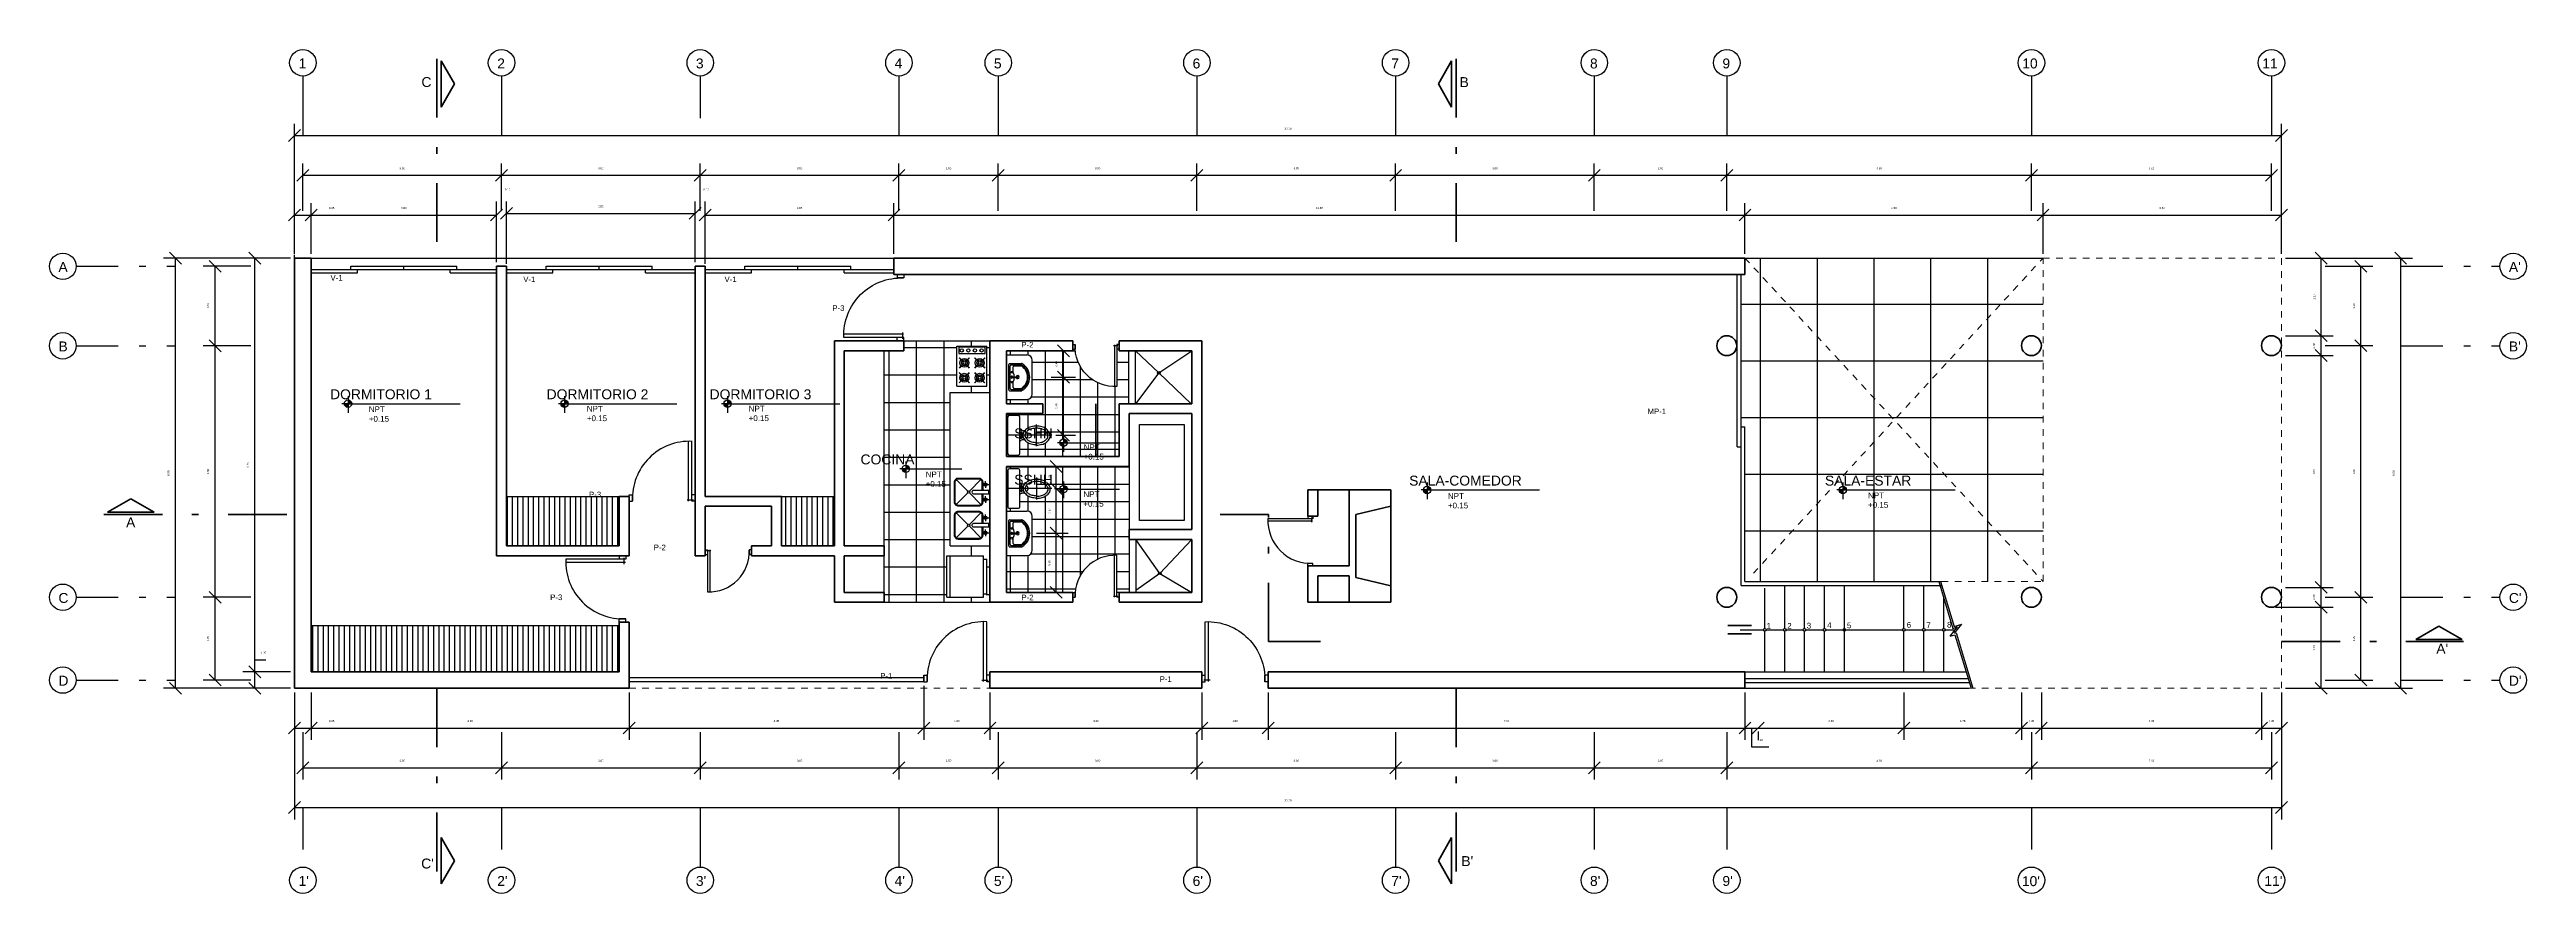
# Model space of a CAD drawing. Header units: millimetres. Extents: x 1110 to 1214, y 1038 to 1099.
# Drawn here: x 1176.89 to 1214.29, y 1085.82 to 1098.57 of the extents above; entities that cross this region are included whole.
import ezdxf

# ---------------------------------------------------------------- set-up
doc = ezdxf.new("R2010")
doc.units = ezdxf.units.MM
doc.linetypes.add('DASHDOT', pattern=[25.4, 12.7, -6.35, 0, -6.35])
doc.linetypes.add('JIS_02_1.2', pattern=[2.5, 1.25, -1.25])
for name, color, linetype, lineweight in [('CORTES', 150, 'Continuous', 40), ('LINEA-CORTE', 4, 'DASHDOT', 60), ('muros', 150, 'Continuous', 70), ('PROYECCION LOZA', 80, 'JIS_02_1.2', 5)]:
    doc.layers.add(name, color=color, linetype=linetype, lineweight=lineweight)
for name, color, linetype in [('EJES', 7, 'DASHDOT'), ('MUEBLES', 253, 'Continuous'), ('PUERTAS', 35, 'Continuous')]:
    doc.layers.add(name, color=color, linetype=linetype)
doc.styles.add('Annotative', font='arial.ttf')
doc.styles.get("Standard").update_dxf_attribs({"font": 'arial.ttf'})
doc.dimstyles.get("Standard").update_dxf_attribs({"dimtxt": 0.03, "dimasz": 0.18, "dimexe": 0.18, "dimexo": 0.0625, "dimgap": 0.09, "dimtad": 1, "dimtoh": 1, "dimzin": 0, "dimdsep": 46, "dimtxsty": 'Annotative', "dimblk": 'OBLIQUE', "dimcen": 0.09, "dimadec": 0, "dimazin": 0, "dimtfac": 1, "dimtofl": 0, "dimtmove": 0, "dimatfit": 3, "dimldrblk": 'OBLIQUE', "dimfxl": 1, "dimtolj": 1, "dimtzin": 0, "dimarcsym": 0})
pattern_1 = [(90, (0, 6.01868), (-0.079375, 0), [])]

# ---------------------------------------------------------------- blocks, each defined once
blk = doc.blocks.new('-P')
for p, q in [((0.335, -0.205), (0.335, 0.697)), ((0.385, -0.205), (0.385, 0.697)), ((-0.565, -0.209), (-0.565, -0.109)), ((-0.565, -0.109), (-0.515, -0.109)), ((-0.565, -0.209), (-0.515, -0.209)), ((-0.515, -0.209), (-0.515, -0.109)), ((0.312, -0.187), (0.407, -0.187)), ((0.385, -0.209), (0.385, -0.109)), ((0.435, -0.109), (0.385, -0.109)), ((0.435, -0.209), (0.385, -0.209)), ((0.435, -0.209), (0.435, -0.109))]:
    blk.add_line(p, q)
blk.add_arc((0.348, -0.165), 0.863, 87.4911, 182.5804)
blk = doc.blocks.new('puerta4')
at = {"xscale": -1}
blk.add_blockref('-P', (-0.565, 0.209), dxfattribs=at)
blk = doc.blocks.new('A$C250D141D')
at = {"layer": 'MUEBLES', "linetype": 'Continuous'}
for p, q in [((0.591, 0.388), (0.08, 0.388)), ((0, 0), (0, 0.308)), ((0.131, 0.047), (0.131, 0.229)), ((0.526, 0.034), (0.144, 0.034)), ((0.151, 0.068), (0.151, 0.224)), ((0.165, 0.115), (0.165, 0.22)), ((0.506, 0.054), (0.165, 0.054)), ((0.271, 0.102), (0.179, 0.102)), ((0.292, 0.109), (0.292, 0.108)), ((0.329, 0.115), (0.312, 0.115)), ((0.329, 0.08), (0.329, 0.151)), ((0.342, 0.08), (0.342, 0.151)), ((0.358, 0.115), (0.342, 0.115)), ((0.379, 0.109), (0.379, 0.108)), ((0.492, 0.102), (0.399, 0.102)), ((0.506, 0.115), (0.506, 0.22)), ((0.52, 0.068), (0.52, 0.224)), ((0.54, 0.047), (0.54, 0.229)), ((0.671, 0), (0.671, 0.308)), ((0.671, 0), (0, 0))]:
    blk.add_line(p, q, dxfattribs=at)
for centre, radius in [((0.262, 0.078), 0.0142), ((0.262, 0.078), 0.00743), ((0.335, 0.169), 0.00935), ((0.409, 0.078), 0.0142)]:
    blk.add_circle(centre, radius, dxfattribs=at)
for centre, radius, start, end in [((0.08, 0.308), 0.08, 90, 180), ((0.591, 0.308), 0.08, 0, 90), ((0.144, 0.227), 0.0136, 149.7338, 180), ((0.138, 0.229), 0.00682, 150.2007, 180), ((0.144, 0.047), 0.0136, 180, 270), ((0.335, 0.116), 0.235, 29.7993, 150.2007), ((0.165, 0.222), 0.0136, 148.1891, 180), ((0.158, 0.224), 0.00682, 148.73, 180), ((0.165, 0.068), 0.0136, 180, 270), ((0.335, 0.116), 0.214, 31.27, 148.73), ((0.179, 0.218), 0.0136, 147.0174, 180), ((0.172, 0.22), 0.00682, 147.6192, 180), ((0.179, 0.115), 0.0136, 180, 270), ((0.335, 0.116), 0.201, 32.3808, 147.6192), ((0.271, 0.136), 0.0341, 270, 305.9959), ((0.312, 0.081), 0.0341, 90, 125.9959), ((0.335, 0.169), 0.023, 287.2544, 252.7456), ((0.335, 0.08), 0.0136, 120, 60), ((0.335, 0.151), 0.00682, 0, 180), ((0.335, 0.08), 0.00682, 180, 0), ((0.358, 0.081), 0.0341, 54.0041, 90), ((0.399, 0.136), 0.0341, 234.0041, 270), ((0.492, 0.115), 0.0136, 270, 0), ((0.492, 0.218), 0.0136, 0, 32.9826), ((0.499, 0.22), 0.00682, 0, 32.3808), ((0.506, 0.068), 0.0136, 270, 0), ((0.506, 0.222), 0.0136, 0, 31.8109), ((0.513, 0.224), 0.00682, 0, 31.27), ((0.526, 0.047), 0.0136, 270, 0), ((0.533, 0.229), 0.00682, 0, 29.7993)]:
    blk.add_arc(centre, radius, start, end, dxfattribs=at)
blk = doc.blocks.new('A$C1C9A2D53')
at = {"layer": 'MUEBLES', "linetype": 'Continuous'}
for p, q in [((0.463, 0.456), (0.133, 0.456)), ((0.298, 0.687), (0.298, 0)), ((0, 0.181), (0, 0.043)), ((0.573, 0.204), (0.023, 0.204)), ((0.023, 0.02), (0.573, 0.02)), ((0.351, 0.227), (0.239, 0.227)), ((0.266, 0.204), (0.266, 0.255)), ((0.33, 0.204), (0.33, 0.25)), ((0.596, 0.043), (0.596, 0.181))]:
    blk.add_line(p, q, dxfattribs=at)
for centre in [(0.266, 0.227), (0.33, 0.227)]:
    blk.add_circle(centre, 0.0138, dxfattribs=at)
for centre, radius, start, end in [((0.461, 0.456), 0.303, 164.3045, 180), ((0.461, 0.456), 0.303, 180, 195.6955), ((0.381, 0.478), 0.22, 145.8471, 164.3045), ((0.461, 0.456), 0.271, 164.3045, 180), ((0.461, 0.456), 0.271, 180, 195.6955), ((0.381, 0.478), 0.188, 145.8471, 164.3045), ((0.381, 0.433), 0.188, 195.6955, 214.1529), ((0.338, 0.513), 0.158, 121.4072, 145.8471), ((0.338, 0.513), 0.126, 121.4072, 145.8471), ((0.306, 0.565), 0.0968, 90, 121.4072), ((0.306, 0.565), 0.0647, 90, 121.4072), ((0.306, 0.565), 0.0968, 58.5928, 90), ((0.306, 0.565), 0.0647, 58.5928, 90), ((0.274, 0.513), 0.126, 34.1529, 58.5928), ((0.274, 0.513), 0.158, 34.1529, 58.5928), ((0.215, 0.433), 0.188, 325.8471, 344.3045), ((0.223, 0.478), 0.188, 15.6955, 34.1529), ((0.135, 0.456), 0.271, 344.3045, 0), ((0.143, 0.456), 0.271, 0, 15.6955), ((0.223, 0.478), 0.22, 15.6955, 34.1529), ((0.135, 0.456), 0.303, 344.3045, 0), ((0.143, 0.456), 0.303, 0, 15.6955), ((0.023, 0.181), 0.0229, 90, 180), ((0.023, 0.043), 0.0229, 180, 270), ((0.381, 0.433), 0.22, 195.6955, 214.1529), ((0.33, 0.399), 0.158, 214.1529, 238.5928), ((0.167, 0.252), 0.062, 309.0422, 50.9578), ((0.33, 0.399), 0.126, 214.1529, 238.5928), ((0.298, 0.346), 0.0968, 238.5928, 270), ((0.297, 0.289), 0.0386, 157.2116, 171.0803), ((0.297, 0.289), 0.0392, 134.5942, 157.2116), ((0.298, 0.346), 0.0647, 238.5928, 270), ((0.298, 0.288), 0.0397, 112.2145, 134.5942), ((0.298, 0.288), 0.0403, 90, 112.2145), ((0.298, 0.288), 0.0403, 67.7855, 90), ((0.298, 0.346), 0.0647, 270, 301.4072), ((0.298, 0.346), 0.0968, 270, 301.4072), ((0.298, 0.288), 0.0397, 45.4058, 67.7855), ((0.299, 0.289), 0.0392, 22.7884, 45.4058), ((0.266, 0.399), 0.126, 301.4072, 325.8471), ((0.299, 0.289), 0.0386, 8.9197, 22.7884), ((0.266, 0.399), 0.158, 301.4072, 325.8471), ((0.429, 0.252), 0.062, 129.0422, 230.9578), ((0.215, 0.433), 0.22, 325.8471, 344.3045), ((0.573, 0.181), 0.0229, 0, 90), ((0.573, 0.043), 0.0229, 270, 0)]:
    blk.add_arc(centre, radius, start, end, dxfattribs=at)
blk = doc.blocks.new('_Oblique')
at = {"color": 0, "linetype": 'ByBlock', "lineweight": -2}
blk.add_line((-0.5, -0.5), (0.5, 0.5), dxfattribs=at)
blk = doc.blocks.new('*D41')
at = {"color": 0, "lineweight": -2}
for p, q in [((1180.586, 1095.484), (1180.586, 1096.251)), ((1180.836, 1095.484), (1180.836, 1096.251)), ((1180.586, 1096.071), (1180.836, 1096.071)), ((1180.836, 1096.071), (1181.274, 1096.071))]:
    blk.add_line(p, q, dxfattribs=at)
at = {"layer": 'Defpoints', "color": 0}
for p in [(1180.836, 1096.071), (1180.586, 1095.421), (1180.836, 1095.421)]:
    blk.add_point(p, dxfattribs=at)
at = {"color": 0, "lineweight": -2, "xscale": 0.18, "yscale": 0.18, "zscale": 0.18, "rotation": 180}
blk.add_blockref('_Oblique', (1180.586, 1096.071), dxfattribs=at)
at = {"color": 0, "lineweight": -2, "xscale": 0.18, "yscale": 0.18, "zscale": 0.18}
blk.add_blockref('_Oblique', (1180.836, 1096.071), dxfattribs=at)
at = {"color": 0, "insert": (1181.145, 1096.177), "char_height": 0.03, "attachment_point": 5, "style": 'Annotative'}
blk.add_mtext('\\A1;0.25', dxfattribs=at)
blk = doc.blocks.new('*D42')
at = {"color": 0, "lineweight": -2}
for p, q in [((1180.836, 1095.484), (1180.836, 1096.251)), ((1183.636, 1095.359), (1183.636, 1096.251)), ((1180.836, 1096.071), (1183.636, 1096.071))]:
    blk.add_line(p, q, dxfattribs=at)
at = {"layer": 'Defpoints', "color": 0}
for p in [(1183.636, 1096.071), (1180.836, 1095.421), (1183.636, 1095.296)]:
    blk.add_point(p, dxfattribs=at)
at = {"color": 0, "lineweight": -2, "xscale": 0.18, "yscale": 0.18, "zscale": 0.18, "rotation": 180}
blk.add_blockref('_Oblique', (1180.836, 1096.071), dxfattribs=at)
at = {"color": 0, "lineweight": -2, "xscale": 0.18, "yscale": 0.18, "zscale": 0.18}
blk.add_blockref('_Oblique', (1183.636, 1096.071), dxfattribs=at)
at = {"color": 0, "insert": (1182.236, 1096.177), "char_height": 0.03, "attachment_point": 5, "style": 'Annotative'}
blk.add_mtext('\\A1;2.80', dxfattribs=at)
blk = doc.blocks.new('*D43')
at = {"color": 0, "lineweight": -2}
for p, q in [((1183.636, 1095.359), (1183.636, 1096.276)), ((1183.786, 1095.334), (1183.786, 1096.276))]:
    blk.add_line(p, q, dxfattribs=at)
at = {"layer": 'Defpoints', "color": 0}
for p in [(1183.786, 1096.096), (1183.636, 1095.296), (1183.786, 1095.271)]:
    blk.add_point(p, dxfattribs=at)
at = {"color": 0, "insert": (1183.801, 1096.457), "char_height": 0.03, "attachment_point": 5, "style": 'Annotative'}
blk.add_mtext('\\A1;0.15', dxfattribs=at)
blk = doc.blocks.new('*D44')
at = {"color": 0, "lineweight": -2}
for p, q in [((1183.786, 1095.334), (1183.786, 1096.276)), ((1186.636, 1095.359), (1186.636, 1096.276)), ((1183.786, 1096.096), (1186.636, 1096.096))]:
    blk.add_line(p, q, dxfattribs=at)
at = {"layer": 'Defpoints', "color": 0}
for p in [(1186.636, 1096.096), (1183.786, 1095.271), (1186.636, 1095.296)]:
    blk.add_point(p, dxfattribs=at)
at = {"color": 0, "lineweight": -2, "xscale": 0.18, "yscale": 0.18, "zscale": 0.18, "rotation": 180}
blk.add_blockref('_Oblique', (1183.786, 1096.096), dxfattribs=at)
at = {"color": 0, "lineweight": -2, "xscale": 0.18, "yscale": 0.18, "zscale": 0.18}
blk.add_blockref('_Oblique', (1186.636, 1096.096), dxfattribs=at)
at = {"color": 0, "insert": (1185.211, 1096.202), "char_height": 0.03, "attachment_point": 5, "style": 'Annotative'}
blk.add_mtext('\\A1;2.85', dxfattribs=at)
blk = doc.blocks.new('*D45')
at = {"color": 0, "lineweight": -2}
for p, q in [((1186.636, 1095.359), (1186.636, 1096.276)), ((1186.786, 1095.334), (1186.786, 1096.276))]:
    blk.add_line(p, q, dxfattribs=at)
at = {"layer": 'Defpoints', "color": 0}
for p in [(1186.786, 1096.096), (1186.636, 1095.296), (1186.786, 1095.271)]:
    blk.add_point(p, dxfattribs=at)
at = {"color": 0, "insert": (1186.801, 1096.457), "char_height": 0.03, "attachment_point": 5, "style": 'Annotative'}
blk.add_mtext('\\A1;0.15', dxfattribs=at)
blk = doc.blocks.new('*D46')
at = {"color": 0, "lineweight": -2}
for p, q in [((1186.786, 1095.334), (1186.786, 1096.251)), ((1189.636, 1095.484), (1189.636, 1096.251)), ((1186.786, 1096.071), (1189.636, 1096.071))]:
    blk.add_line(p, q, dxfattribs=at)
at = {"layer": 'Defpoints', "color": 0}
for p in [(1189.636, 1096.071), (1186.786, 1095.271), (1189.636, 1095.421)]:
    blk.add_point(p, dxfattribs=at)
at = {"color": 0, "lineweight": -2, "xscale": 0.18, "yscale": 0.18, "zscale": 0.18, "rotation": 180}
blk.add_blockref('_Oblique', (1186.786, 1096.071), dxfattribs=at)
at = {"color": 0, "lineweight": -2, "xscale": 0.18, "yscale": 0.18, "zscale": 0.18}
blk.add_blockref('_Oblique', (1189.636, 1096.071), dxfattribs=at)
at = {"color": 0, "insert": (1188.211, 1096.177), "char_height": 0.03, "attachment_point": 5, "style": 'Annotative'}
blk.add_mtext('\\A1;2.85', dxfattribs=at)
blk = doc.blocks.new('*D47')
at = {"color": 0, "lineweight": -2}
for p, q in [((1189.636, 1095.484), (1189.636, 1096.251)), ((1202.486, 1095.484), (1202.486, 1096.251)), ((1189.636, 1096.071), (1202.486, 1096.071))]:
    blk.add_line(p, q, dxfattribs=at)
at = {"layer": 'Defpoints', "color": 0}
for p in [(1202.486, 1096.071), (1189.636, 1095.421), (1202.486, 1095.421)]:
    blk.add_point(p, dxfattribs=at)
at = {"color": 0, "lineweight": -2, "xscale": 0.18, "yscale": 0.18, "zscale": 0.18, "rotation": 180}
blk.add_blockref('_Oblique', (1189.636, 1096.071), dxfattribs=at)
at = {"color": 0, "lineweight": -2, "xscale": 0.18, "yscale": 0.18, "zscale": 0.18}
blk.add_blockref('_Oblique', (1202.486, 1096.071), dxfattribs=at)
at = {"color": 0, "insert": (1196.061, 1096.177), "char_height": 0.03, "attachment_point": 5, "style": 'Annotative'}
blk.add_mtext('\\A1;12.85', dxfattribs=at)
blk = doc.blocks.new('*D48')
at = {"color": 0, "lineweight": -2}
for p, q in [((1180.711, 1096.134), (1180.711, 1096.851)), ((1180.711, 1096.671), (1183.711, 1096.671)), ((1183.711, 1096.134), (1183.711, 1096.851))]:
    blk.add_line(p, q, dxfattribs=at)
at = {"layer": 'Defpoints', "color": 0}
for p in [(1183.711, 1096.671), (1180.711, 1096.071), (1183.711, 1096.071)]:
    blk.add_point(p, dxfattribs=at)
at = {"color": 0, "lineweight": -2, "xscale": 0.18, "yscale": 0.18, "zscale": 0.18, "rotation": 180}
blk.add_blockref('_Oblique', (1180.711, 1096.671), dxfattribs=at)
at = {"color": 0, "lineweight": -2, "xscale": 0.18, "yscale": 0.18, "zscale": 0.18}
blk.add_blockref('_Oblique', (1183.711, 1096.671), dxfattribs=at)
at = {"color": 0, "insert": (1182.211, 1096.777), "char_height": 0.03, "attachment_point": 5, "style": 'Annotative'}
blk.add_mtext('\\A1;3.00', dxfattribs=at)
blk = doc.blocks.new('*D49')
at = {"color": 0, "lineweight": -2}
for p, q in [((1183.711, 1096.134), (1183.711, 1096.851)), ((1183.711, 1096.671), (1186.711, 1096.671)), ((1186.711, 1096.134), (1186.711, 1096.851))]:
    blk.add_line(p, q, dxfattribs=at)
at = {"layer": 'Defpoints', "color": 0}
for p in [(1186.711, 1096.671), (1183.711, 1096.071), (1186.711, 1096.071)]:
    blk.add_point(p, dxfattribs=at)
at = {"color": 0, "lineweight": -2, "xscale": 0.18, "yscale": 0.18, "zscale": 0.18, "rotation": 180}
blk.add_blockref('_Oblique', (1183.711, 1096.671), dxfattribs=at)
at = {"color": 0, "lineweight": -2, "xscale": 0.18, "yscale": 0.18, "zscale": 0.18}
blk.add_blockref('_Oblique', (1186.711, 1096.671), dxfattribs=at)
at = {"color": 0, "insert": (1185.211, 1096.777), "char_height": 0.03, "attachment_point": 5, "style": 'Annotative'}
blk.add_mtext('\\A1;3.00', dxfattribs=at)
blk = doc.blocks.new('*D50')
at = {"color": 0, "lineweight": -2}
for p, q in [((1186.711, 1096.134), (1186.711, 1096.851)), ((1186.711, 1096.671), (1189.711, 1096.671)), ((1189.711, 1096.134), (1189.711, 1096.851))]:
    blk.add_line(p, q, dxfattribs=at)
at = {"layer": 'Defpoints', "color": 0}
for p in [(1189.711, 1096.671), (1186.711, 1096.071), (1189.711, 1096.071)]:
    blk.add_point(p, dxfattribs=at)
at = {"color": 0, "lineweight": -2, "xscale": 0.18, "yscale": 0.18, "zscale": 0.18, "rotation": 180}
blk.add_blockref('_Oblique', (1186.711, 1096.671), dxfattribs=at)
at = {"color": 0, "lineweight": -2, "xscale": 0.18, "yscale": 0.18, "zscale": 0.18}
blk.add_blockref('_Oblique', (1189.711, 1096.671), dxfattribs=at)
at = {"color": 0, "insert": (1188.211, 1096.777), "char_height": 0.03, "attachment_point": 5, "style": 'Annotative'}
blk.add_mtext('\\A1;3.00', dxfattribs=at)
blk = doc.blocks.new('*D51')
at = {"color": 0, "lineweight": -2}
for p, q in [((1189.711, 1096.134), (1189.711, 1096.851)), ((1189.711, 1096.671), (1191.211, 1096.671)), ((1191.211, 1096.134), (1191.211, 1096.851))]:
    blk.add_line(p, q, dxfattribs=at)
at = {"layer": 'Defpoints', "color": 0}
for p in [(1191.211, 1096.671), (1189.711, 1096.071), (1191.211, 1096.071)]:
    blk.add_point(p, dxfattribs=at)
at = {"color": 0, "lineweight": -2, "xscale": 0.18, "yscale": 0.18, "zscale": 0.18, "rotation": 180}
blk.add_blockref('_Oblique', (1189.711, 1096.671), dxfattribs=at)
at = {"color": 0, "lineweight": -2, "xscale": 0.18, "yscale": 0.18, "zscale": 0.18}
blk.add_blockref('_Oblique', (1191.211, 1096.671), dxfattribs=at)
at = {"color": 0, "insert": (1190.461, 1096.777), "char_height": 0.03, "attachment_point": 5, "style": 'Annotative'}
blk.add_mtext('\\A1;1.50', dxfattribs=at)
blk = doc.blocks.new('*D52')
at = {"color": 0, "lineweight": -2}
for p, q in [((1191.211, 1096.134), (1191.211, 1096.851)), ((1191.211, 1096.671), (1194.211, 1096.671)), ((1194.211, 1096.134), (1194.211, 1096.851))]:
    blk.add_line(p, q, dxfattribs=at)
at = {"layer": 'Defpoints', "color": 0}
for p in [(1194.211, 1096.671), (1191.211, 1096.071), (1194.211, 1096.071)]:
    blk.add_point(p, dxfattribs=at)
at = {"color": 0, "lineweight": -2, "xscale": 0.18, "yscale": 0.18, "zscale": 0.18, "rotation": 180}
blk.add_blockref('_Oblique', (1191.211, 1096.671), dxfattribs=at)
at = {"color": 0, "lineweight": -2, "xscale": 0.18, "yscale": 0.18, "zscale": 0.18}
blk.add_blockref('_Oblique', (1194.211, 1096.671), dxfattribs=at)
at = {"color": 0, "insert": (1192.711, 1096.777), "char_height": 0.03, "attachment_point": 5, "style": 'Annotative'}
blk.add_mtext('\\A1;3.00', dxfattribs=at)
blk = doc.blocks.new('*D53')
at = {"color": 0, "lineweight": -2}
for p, q in [((1194.211, 1096.134), (1194.211, 1096.851)), ((1194.211, 1096.671), (1197.211, 1096.671)), ((1197.211, 1096.134), (1197.211, 1096.851))]:
    blk.add_line(p, q, dxfattribs=at)
at = {"layer": 'Defpoints', "color": 0}
for p in [(1197.211, 1096.671), (1194.211, 1096.071), (1197.211, 1096.071)]:
    blk.add_point(p, dxfattribs=at)
at = {"color": 0, "lineweight": -2, "xscale": 0.18, "yscale": 0.18, "zscale": 0.18, "rotation": 180}
blk.add_blockref('_Oblique', (1194.211, 1096.671), dxfattribs=at)
at = {"color": 0, "lineweight": -2, "xscale": 0.18, "yscale": 0.18, "zscale": 0.18}
blk.add_blockref('_Oblique', (1197.211, 1096.671), dxfattribs=at)
at = {"color": 0, "insert": (1195.711, 1096.777), "char_height": 0.03, "attachment_point": 5, "style": 'Annotative'}
blk.add_mtext('\\A1;3.00', dxfattribs=at)
blk = doc.blocks.new('*D54')
at = {"color": 0, "lineweight": -2}
for p, q in [((1197.211, 1096.134), (1197.211, 1096.851)), ((1197.211, 1096.671), (1200.211, 1096.671)), ((1200.211, 1096.134), (1200.211, 1096.851))]:
    blk.add_line(p, q, dxfattribs=at)
at = {"layer": 'Defpoints', "color": 0}
for p in [(1200.211, 1096.671), (1197.211, 1096.071), (1200.211, 1096.071)]:
    blk.add_point(p, dxfattribs=at)
at = {"color": 0, "lineweight": -2, "xscale": 0.18, "yscale": 0.18, "zscale": 0.18, "rotation": 180}
blk.add_blockref('_Oblique', (1197.211, 1096.671), dxfattribs=at)
at = {"color": 0, "lineweight": -2, "xscale": 0.18, "yscale": 0.18, "zscale": 0.18}
blk.add_blockref('_Oblique', (1200.211, 1096.671), dxfattribs=at)
at = {"color": 0, "insert": (1198.711, 1096.777), "char_height": 0.03, "attachment_point": 5, "style": 'Annotative'}
blk.add_mtext('\\A1;3.00', dxfattribs=at)
blk = doc.blocks.new('*D55')
at = {"color": 0, "lineweight": -2}
for p, q in [((1180.586, 1088.859), (1180.586, 1088.141)), ((1180.836, 1088.859), (1180.836, 1088.141)), ((1180.586, 1088.321), (1180.836, 1088.321)), ((1180.836, 1088.321), (1181.274, 1088.321))]:
    blk.add_line(p, q, dxfattribs=at)
at = {"layer": 'Defpoints', "color": 0}
for p in [(1180.586, 1088.921), (1180.836, 1088.921), (1180.836, 1088.321)]:
    blk.add_point(p, dxfattribs=at)
at = {"color": 0, "lineweight": -2, "xscale": 0.18, "yscale": 0.18, "zscale": 0.18, "rotation": 180}
blk.add_blockref('_Oblique', (1180.586, 1088.321), dxfattribs=at)
at = {"color": 0, "lineweight": -2, "xscale": 0.18, "yscale": 0.18, "zscale": 0.18}
blk.add_blockref('_Oblique', (1180.836, 1088.321), dxfattribs=at)
at = {"color": 0, "insert": (1181.145, 1088.427), "char_height": 0.03, "attachment_point": 5, "style": 'Annotative'}
blk.add_mtext('\\A1;0.25', dxfattribs=at)
blk = doc.blocks.new('*D56')
at = {"color": 0, "lineweight": -2}
for p, q in [((1180.836, 1088.859), (1180.836, 1088.141)), ((1185.636, 1088.859), (1185.636, 1088.141)), ((1180.836, 1088.321), (1185.636, 1088.321))]:
    blk.add_line(p, q, dxfattribs=at)
at = {"layer": 'Defpoints', "color": 0}
for p in [(1180.836, 1088.921), (1185.636, 1088.921), (1185.636, 1088.321)]:
    blk.add_point(p, dxfattribs=at)
at = {"color": 0, "lineweight": -2, "xscale": 0.18, "yscale": 0.18, "zscale": 0.18, "rotation": 180}
blk.add_blockref('_Oblique', (1180.836, 1088.321), dxfattribs=at)
at = {"color": 0, "lineweight": -2, "xscale": 0.18, "yscale": 0.18, "zscale": 0.18}
blk.add_blockref('_Oblique', (1185.636, 1088.321), dxfattribs=at)
at = {"color": 0, "insert": (1183.236, 1088.427), "char_height": 0.03, "attachment_point": 5, "style": 'Annotative'}
blk.add_mtext('\\A1;4.80', dxfattribs=at)
blk = doc.blocks.new('*D57')
at = {"color": 0, "lineweight": -2}
for p, q in [((1185.636, 1088.859), (1185.636, 1088.141)), ((1190.086, 1088.959), (1190.086, 1088.141)), ((1185.636, 1088.321), (1190.086, 1088.321))]:
    blk.add_line(p, q, dxfattribs=at)
at = {"layer": 'Defpoints', "color": 0}
for p in [(1185.636, 1088.921), (1190.086, 1089.021), (1190.086, 1088.321)]:
    blk.add_point(p, dxfattribs=at)
at = {"color": 0, "lineweight": -2, "xscale": 0.18, "yscale": 0.18, "zscale": 0.18, "rotation": 180}
blk.add_blockref('_Oblique', (1185.636, 1088.321), dxfattribs=at)
at = {"color": 0, "lineweight": -2, "xscale": 0.18, "yscale": 0.18, "zscale": 0.18}
blk.add_blockref('_Oblique', (1190.086, 1088.321), dxfattribs=at)
at = {"color": 0, "insert": (1187.861, 1088.427), "char_height": 0.03, "attachment_point": 5, "style": 'Annotative'}
blk.add_mtext('\\A1;4.45', dxfattribs=at)
blk = doc.blocks.new('*D58')
at = {"color": 0, "lineweight": -2}
for p, q in [((1190.086, 1088.959), (1190.086, 1088.141)), ((1191.086, 1088.859), (1191.086, 1088.141)), ((1190.086, 1088.321), (1191.086, 1088.321))]:
    blk.add_line(p, q, dxfattribs=at)
at = {"layer": 'Defpoints', "color": 0}
for p in [(1190.086, 1089.021), (1191.086, 1088.921), (1191.086, 1088.321)]:
    blk.add_point(p, dxfattribs=at)
at = {"color": 0, "lineweight": -2, "xscale": 0.18, "yscale": 0.18, "zscale": 0.18, "rotation": 180}
blk.add_blockref('_Oblique', (1190.086, 1088.321), dxfattribs=at)
at = {"color": 0, "lineweight": -2, "xscale": 0.18, "yscale": 0.18, "zscale": 0.18}
blk.add_blockref('_Oblique', (1191.086, 1088.321), dxfattribs=at)
at = {"color": 0, "insert": (1190.586, 1088.427), "char_height": 0.03, "attachment_point": 5, "style": 'Annotative'}
blk.add_mtext('\\A1;1.00', dxfattribs=at)
blk = doc.blocks.new('*D59')
at = {"color": 0, "lineweight": -2}
for p, q in [((1191.086, 1088.859), (1191.086, 1088.141)), ((1194.286, 1088.859), (1194.286, 1088.141)), ((1191.086, 1088.321), (1194.286, 1088.321))]:
    blk.add_line(p, q, dxfattribs=at)
at = {"layer": 'Defpoints', "color": 0}
for p in [(1191.086, 1088.921), (1194.286, 1088.921), (1194.286, 1088.321)]:
    blk.add_point(p, dxfattribs=at)
at = {"color": 0, "lineweight": -2, "xscale": 0.18, "yscale": 0.18, "zscale": 0.18, "rotation": 180}
blk.add_blockref('_Oblique', (1191.086, 1088.321), dxfattribs=at)
at = {"color": 0, "lineweight": -2, "xscale": 0.18, "yscale": 0.18, "zscale": 0.18}
blk.add_blockref('_Oblique', (1194.286, 1088.321), dxfattribs=at)
at = {"color": 0, "insert": (1192.686, 1088.427), "char_height": 0.03, "attachment_point": 5, "style": 'Annotative'}
blk.add_mtext('\\A1;3.20', dxfattribs=at)
blk = doc.blocks.new('*D60')
at = {"color": 0, "lineweight": -2}
for p, q in [((1194.286, 1088.859), (1194.286, 1088.141)), ((1195.286, 1088.859), (1195.286, 1088.141)), ((1194.286, 1088.321), (1195.286, 1088.321))]:
    blk.add_line(p, q, dxfattribs=at)
at = {"layer": 'Defpoints', "color": 0}
for p in [(1194.286, 1088.921), (1195.286, 1088.921), (1195.286, 1088.321)]:
    blk.add_point(p, dxfattribs=at)
at = {"color": 0, "lineweight": -2, "xscale": 0.18, "yscale": 0.18, "zscale": 0.18, "rotation": 180}
blk.add_blockref('_Oblique', (1194.286, 1088.321), dxfattribs=at)
at = {"color": 0, "lineweight": -2, "xscale": 0.18, "yscale": 0.18, "zscale": 0.18}
blk.add_blockref('_Oblique', (1195.286, 1088.321), dxfattribs=at)
at = {"color": 0, "insert": (1194.786, 1088.427), "char_height": 0.03, "attachment_point": 5, "style": 'Annotative'}
blk.add_mtext('\\A1;1.00', dxfattribs=at)
blk = doc.blocks.new('*D61')
at = {"color": 0, "lineweight": -2}
for p, q in [((1180.711, 1088.259), (1180.711, 1087.541)), ((1183.711, 1088.259), (1183.711, 1087.541)), ((1180.711, 1087.721), (1183.711, 1087.721))]:
    blk.add_line(p, q, dxfattribs=at)
at = {"layer": 'Defpoints', "color": 0}
for p in [(1180.711, 1088.321), (1183.711, 1088.321), (1183.711, 1087.721)]:
    blk.add_point(p, dxfattribs=at)
at = {"color": 0, "lineweight": -2, "xscale": 0.18, "yscale": 0.18, "zscale": 0.18, "rotation": 180}
blk.add_blockref('_Oblique', (1180.711, 1087.721), dxfattribs=at)
at = {"color": 0, "lineweight": -2, "xscale": 0.18, "yscale": 0.18, "zscale": 0.18}
blk.add_blockref('_Oblique', (1183.711, 1087.721), dxfattribs=at)
at = {"color": 0, "insert": (1182.211, 1087.827), "char_height": 0.03, "attachment_point": 5, "style": 'Annotative'}
blk.add_mtext('\\A1;3.00', dxfattribs=at)
blk = doc.blocks.new('*D62')
at = {"color": 0, "lineweight": -2}
for p, q in [((1180.523, 1089.171), (1179.806, 1089.171)), ((1179.986, 1089.171), (1179.986, 1089.351)), ((1179.986, 1089.351), (1180.154, 1089.351)), ((1179.986, 1088.921), (1179.986, 1089.171)), ((1180.523, 1088.921), (1179.806, 1088.921))]:
    blk.add_line(p, q, dxfattribs=at)
at = {"layer": 'Defpoints', "color": 0}
for p in [(1179.986, 1089.171), (1180.586, 1089.171), (1180.586, 1088.921)]:
    blk.add_point(p, dxfattribs=at)
at = {"color": 0, "lineweight": -2, "xscale": 0.18, "yscale": 0.18, "zscale": 0.18}
for p, rotation in [((1179.986, 1089.171), 90), ((1179.986, 1088.921), 270)]:
    blk.add_blockref('_Oblique', p, dxfattribs=dict(at, rotation=rotation))
at = {"color": 0, "insert": (1180.115, 1089.457), "char_height": 0.03, "attachment_point": 5, "style": 'Annotative'}
blk.add_mtext('\\A1;0.25', dxfattribs=at)
blk = doc.blocks.new('*D63')
at = {"color": 0, "lineweight": -2}
for p, q in [((1180.523, 1095.421), (1179.806, 1095.421)), ((1179.986, 1089.171), (1179.986, 1095.421)), ((1180.523, 1089.171), (1179.806, 1089.171))]:
    blk.add_line(p, q, dxfattribs=at)
at = {"layer": 'Defpoints', "color": 0}
for p in [(1179.986, 1095.421), (1180.586, 1095.421), (1180.586, 1089.171)]:
    blk.add_point(p, dxfattribs=at)
at = {"color": 0, "lineweight": -2, "xscale": 0.18, "yscale": 0.18, "zscale": 0.18}
for p, rotation in [((1179.986, 1095.421), 90), ((1179.986, 1089.171), 270)]:
    blk.add_blockref('_Oblique', p, dxfattribs=dict(at, rotation=rotation))
at = {"color": 0, "insert": (1179.88, 1092.296), "char_height": 0.03, "attachment_point": 5, "rotation": 90, "style": 'Annotative'}
blk.add_mtext('\\A1;6.25', dxfattribs=at)
blk = doc.blocks.new('*D64')
at = {"color": 0, "lineweight": -2}
for p, q in [((1179.923, 1095.421), (1178.606, 1095.421)), ((1178.786, 1088.921), (1178.786, 1095.421)), ((1179.923, 1088.921), (1178.606, 1088.921))]:
    blk.add_line(p, q, dxfattribs=at)
at = {"layer": 'Defpoints', "color": 0}
for p in [(1178.786, 1095.421), (1179.986, 1095.421), (1179.986, 1088.921)]:
    blk.add_point(p, dxfattribs=at)
at = {"color": 0, "lineweight": -2, "xscale": 0.18, "yscale": 0.18, "zscale": 0.18}
for p, rotation in [((1178.786, 1095.421), 90), ((1178.786, 1088.921), 270)]:
    blk.add_blockref('_Oblique', p, dxfattribs=dict(at, rotation=rotation))
at = {"color": 0, "insert": (1178.68, 1092.171), "char_height": 0.03, "attachment_point": 5, "rotation": 90, "style": 'Annotative'}
blk.add_mtext('\\A1;6.50', dxfattribs=at)
blk = doc.blocks.new('*D65')
at = {"color": 0, "lineweight": -2}
for p, q in [((1183.711, 1088.259), (1183.711, 1087.541)), ((1186.711, 1088.259), (1186.711, 1087.541)), ((1183.711, 1087.721), (1186.711, 1087.721))]:
    blk.add_line(p, q, dxfattribs=at)
at = {"layer": 'Defpoints', "color": 0}
for p in [(1183.711, 1088.321), (1186.711, 1088.321), (1186.711, 1087.721)]:
    blk.add_point(p, dxfattribs=at)
at = {"color": 0, "lineweight": -2, "xscale": 0.18, "yscale": 0.18, "zscale": 0.18, "rotation": 180}
blk.add_blockref('_Oblique', (1183.711, 1087.721), dxfattribs=at)
at = {"color": 0, "lineweight": -2, "xscale": 0.18, "yscale": 0.18, "zscale": 0.18}
blk.add_blockref('_Oblique', (1186.711, 1087.721), dxfattribs=at)
at = {"color": 0, "insert": (1185.211, 1087.827), "char_height": 0.03, "attachment_point": 5, "style": 'Annotative'}
blk.add_mtext('\\A1;3.00', dxfattribs=at)
blk = doc.blocks.new('*D66')
at = {"color": 0, "lineweight": -2}
for p, q in [((1186.711, 1088.259), (1186.711, 1087.541)), ((1189.711, 1088.259), (1189.711, 1087.541)), ((1186.711, 1087.721), (1189.711, 1087.721))]:
    blk.add_line(p, q, dxfattribs=at)
at = {"layer": 'Defpoints', "color": 0}
for p in [(1186.711, 1088.321), (1189.711, 1088.321), (1189.711, 1087.721)]:
    blk.add_point(p, dxfattribs=at)
at = {"color": 0, "lineweight": -2, "xscale": 0.18, "yscale": 0.18, "zscale": 0.18, "rotation": 180}
blk.add_blockref('_Oblique', (1186.711, 1087.721), dxfattribs=at)
at = {"color": 0, "lineweight": -2, "xscale": 0.18, "yscale": 0.18, "zscale": 0.18}
blk.add_blockref('_Oblique', (1189.711, 1087.721), dxfattribs=at)
at = {"color": 0, "insert": (1188.211, 1087.827), "char_height": 0.03, "attachment_point": 5, "style": 'Annotative'}
blk.add_mtext('\\A1;3.00', dxfattribs=at)
blk = doc.blocks.new('*D67')
at = {"color": 0, "lineweight": -2}
for p, q in [((1189.711, 1088.259), (1189.711, 1087.541)), ((1191.211, 1088.259), (1191.211, 1087.541)), ((1189.711, 1087.721), (1191.211, 1087.721))]:
    blk.add_line(p, q, dxfattribs=at)
at = {"layer": 'Defpoints', "color": 0}
for p in [(1189.711, 1088.321), (1191.211, 1088.321), (1191.211, 1087.721)]:
    blk.add_point(p, dxfattribs=at)
at = {"color": 0, "lineweight": -2, "xscale": 0.18, "yscale": 0.18, "zscale": 0.18, "rotation": 180}
blk.add_blockref('_Oblique', (1189.711, 1087.721), dxfattribs=at)
at = {"color": 0, "lineweight": -2, "xscale": 0.18, "yscale": 0.18, "zscale": 0.18}
blk.add_blockref('_Oblique', (1191.211, 1087.721), dxfattribs=at)
at = {"color": 0, "insert": (1190.461, 1087.827), "char_height": 0.03, "attachment_point": 5, "style": 'Annotative'}
blk.add_mtext('\\A1;1.50', dxfattribs=at)
blk = doc.blocks.new('*D68')
at = {"color": 0, "lineweight": -2}
for p, q in [((1191.211, 1088.259), (1191.211, 1087.541)), ((1194.211, 1088.259), (1194.211, 1087.541)), ((1191.211, 1087.721), (1194.211, 1087.721))]:
    blk.add_line(p, q, dxfattribs=at)
at = {"layer": 'Defpoints', "color": 0}
for p in [(1191.211, 1088.321), (1194.211, 1088.321), (1194.211, 1087.721)]:
    blk.add_point(p, dxfattribs=at)
at = {"color": 0, "lineweight": -2, "xscale": 0.18, "yscale": 0.18, "zscale": 0.18, "rotation": 180}
blk.add_blockref('_Oblique', (1191.211, 1087.721), dxfattribs=at)
at = {"color": 0, "lineweight": -2, "xscale": 0.18, "yscale": 0.18, "zscale": 0.18}
blk.add_blockref('_Oblique', (1194.211, 1087.721), dxfattribs=at)
at = {"color": 0, "insert": (1192.711, 1087.827), "char_height": 0.03, "attachment_point": 5, "style": 'Annotative'}
blk.add_mtext('\\A1;3.00', dxfattribs=at)
blk = doc.blocks.new('*D69')
at = {"color": 0, "lineweight": -2}
for p, q in [((1194.211, 1088.259), (1194.211, 1087.541)), ((1197.211, 1088.259), (1197.211, 1087.541)), ((1194.211, 1087.721), (1197.211, 1087.721))]:
    blk.add_line(p, q, dxfattribs=at)
at = {"layer": 'Defpoints', "color": 0}
for p in [(1194.211, 1088.321), (1197.211, 1088.321), (1197.211, 1087.721)]:
    blk.add_point(p, dxfattribs=at)
at = {"color": 0, "lineweight": -2, "xscale": 0.18, "yscale": 0.18, "zscale": 0.18, "rotation": 180}
blk.add_blockref('_Oblique', (1194.211, 1087.721), dxfattribs=at)
at = {"color": 0, "lineweight": -2, "xscale": 0.18, "yscale": 0.18, "zscale": 0.18}
blk.add_blockref('_Oblique', (1197.211, 1087.721), dxfattribs=at)
at = {"color": 0, "insert": (1195.711, 1087.827), "char_height": 0.03, "attachment_point": 5, "style": 'Annotative'}
blk.add_mtext('\\A1;3.00', dxfattribs=at)
blk = doc.blocks.new('*D70')
at = {"color": 0, "lineweight": -2}
for p, q in [((1197.211, 1088.259), (1197.211, 1087.541)), ((1200.211, 1088.259), (1200.211, 1087.541)), ((1197.211, 1087.721), (1200.211, 1087.721))]:
    blk.add_line(p, q, dxfattribs=at)
at = {"layer": 'Defpoints', "color": 0}
for p in [(1197.211, 1088.321), (1200.211, 1088.321), (1200.211, 1087.721)]:
    blk.add_point(p, dxfattribs=at)
at = {"color": 0, "lineweight": -2, "xscale": 0.18, "yscale": 0.18, "zscale": 0.18, "rotation": 180}
blk.add_blockref('_Oblique', (1197.211, 1087.721), dxfattribs=at)
at = {"color": 0, "lineweight": -2, "xscale": 0.18, "yscale": 0.18, "zscale": 0.18}
blk.add_blockref('_Oblique', (1200.211, 1087.721), dxfattribs=at)
at = {"color": 0, "insert": (1198.711, 1087.827), "char_height": 0.03, "attachment_point": 5, "style": 'Annotative'}
blk.add_mtext('\\A1;3.00', dxfattribs=at)
blk = doc.blocks.new('*D72')
at = {"color": 0, "lineweight": -2}
for p, q in [((1179.923, 1090.296), (1179.206, 1090.296)), ((1179.386, 1089.046), (1179.386, 1090.296)), ((1179.923, 1089.046), (1179.206, 1089.046))]:
    blk.add_line(p, q, dxfattribs=at)
at = {"layer": 'Defpoints', "color": 0}
for p in [(1179.386, 1090.296), (1179.986, 1090.296), (1179.986, 1089.046)]:
    blk.add_point(p, dxfattribs=at)
at = {"color": 0, "lineweight": -2, "xscale": 0.18, "yscale": 0.18, "zscale": 0.18}
for p, rotation in [((1179.386, 1090.296), 90), ((1179.386, 1089.046), 270)]:
    blk.add_blockref('_Oblique', p, dxfattribs=dict(at, rotation=rotation))
at = {"color": 0, "insert": (1179.28, 1089.671), "char_height": 0.03, "attachment_point": 5, "rotation": 90, "style": 'Annotative'}
blk.add_mtext('\\A1;1.25', dxfattribs=at)
blk = doc.blocks.new('*D73')
at = {"color": 0, "lineweight": -2}
for p, q in [((1179.923, 1094.096), (1179.206, 1094.096)), ((1179.386, 1090.296), (1179.386, 1094.096)), ((1179.923, 1090.296), (1179.206, 1090.296))]:
    blk.add_line(p, q, dxfattribs=at)
at = {"layer": 'Defpoints', "color": 0}
for p in [(1179.386, 1094.096), (1179.986, 1094.096), (1179.986, 1090.296)]:
    blk.add_point(p, dxfattribs=at)
at = {"color": 0, "lineweight": -2, "xscale": 0.18, "yscale": 0.18, "zscale": 0.18}
for p, rotation in [((1179.386, 1094.096), 90), ((1179.386, 1090.296), 270)]:
    blk.add_blockref('_Oblique', p, dxfattribs=dict(at, rotation=rotation))
at = {"color": 0, "insert": (1179.28, 1092.196), "char_height": 0.03, "attachment_point": 5, "rotation": 90, "style": 'Annotative'}
blk.add_mtext('\\A1;3.80', dxfattribs=at)
blk = doc.blocks.new('*D74')
at = {"color": 0, "lineweight": -2}
for p, q in [((1179.923, 1095.296), (1179.206, 1095.296)), ((1179.386, 1094.096), (1179.386, 1095.296)), ((1179.923, 1094.096), (1179.206, 1094.096))]:
    blk.add_line(p, q, dxfattribs=at)
at = {"layer": 'Defpoints', "color": 0}
for p in [(1179.386, 1095.296), (1179.986, 1095.296), (1179.986, 1094.096)]:
    blk.add_point(p, dxfattribs=at)
at = {"color": 0, "lineweight": -2, "xscale": 0.18, "yscale": 0.18, "zscale": 0.18}
for p, rotation in [((1179.386, 1095.296), 90), ((1179.386, 1094.096), 270)]:
    blk.add_blockref('_Oblique', p, dxfattribs=dict(at, rotation=rotation))
at = {"color": 0, "insert": (1179.28, 1094.696), "char_height": 0.03, "attachment_point": 5, "rotation": 90, "style": 'Annotative'}
blk.add_mtext('\\A1;1.20', dxfattribs=at)
blk = doc.blocks.new('*D75')
at = {"color": 0, "lineweight": -2}
for p, q in [((1202.486, 1095.484), (1202.486, 1096.251)), ((1206.986, 1095.484), (1206.986, 1096.251)), ((1202.486, 1096.071), (1206.986, 1096.071))]:
    blk.add_line(p, q, dxfattribs=at)
at = {"layer": 'Defpoints', "color": 0}
for p in [(1206.986, 1096.071), (1202.486, 1095.421), (1206.986, 1095.421)]:
    blk.add_point(p, dxfattribs=at)
at = {"color": 0, "lineweight": -2, "xscale": 0.18, "yscale": 0.18, "zscale": 0.18, "rotation": 180}
blk.add_blockref('_Oblique', (1202.486, 1096.071), dxfattribs=at)
at = {"color": 0, "lineweight": -2, "xscale": 0.18, "yscale": 0.18, "zscale": 0.18}
blk.add_blockref('_Oblique', (1206.986, 1096.071), dxfattribs=at)
at = {"color": 0, "insert": (1204.736, 1096.177), "char_height": 0.03, "attachment_point": 5, "style": 'Annotative'}
blk.add_mtext('\\A1;4.50', dxfattribs=at)
blk = doc.blocks.new('*D76')
at = {"color": 0, "lineweight": -2}
for p, q in [((1206.986, 1095.484), (1206.986, 1096.251)), ((1210.586, 1095.484), (1210.586, 1096.251)), ((1206.986, 1096.071), (1210.586, 1096.071))]:
    blk.add_line(p, q, dxfattribs=at)
at = {"layer": 'Defpoints', "color": 0}
for p in [(1210.586, 1096.071), (1206.986, 1095.421), (1210.586, 1095.421)]:
    blk.add_point(p, dxfattribs=at)
at = {"color": 0, "lineweight": -2, "xscale": 0.18, "yscale": 0.18, "zscale": 0.18, "rotation": 180}
blk.add_blockref('_Oblique', (1206.986, 1096.071), dxfattribs=at)
at = {"color": 0, "lineweight": -2, "xscale": 0.18, "yscale": 0.18, "zscale": 0.18}
blk.add_blockref('_Oblique', (1210.586, 1096.071), dxfattribs=at)
at = {"color": 0, "insert": (1208.786, 1096.177), "char_height": 0.03, "attachment_point": 5, "style": 'Annotative'}
blk.add_mtext('\\A1;3.60', dxfattribs=at)
blk = doc.blocks.new('*D77')
at = {"color": 0, "lineweight": -2}
for p, q in [((1200.211, 1096.134), (1200.211, 1096.851)), ((1200.211, 1096.671), (1202.211, 1096.671)), ((1202.211, 1096.134), (1202.211, 1096.851))]:
    blk.add_line(p, q, dxfattribs=at)
at = {"layer": 'Defpoints', "color": 0}
for p in [(1202.211, 1096.671), (1200.211, 1096.071), (1202.211, 1096.071)]:
    blk.add_point(p, dxfattribs=at)
at = {"color": 0, "lineweight": -2, "xscale": 0.18, "yscale": 0.18, "zscale": 0.18, "rotation": 180}
blk.add_blockref('_Oblique', (1200.211, 1096.671), dxfattribs=at)
at = {"color": 0, "lineweight": -2, "xscale": 0.18, "yscale": 0.18, "zscale": 0.18}
blk.add_blockref('_Oblique', (1202.211, 1096.671), dxfattribs=at)
at = {"color": 0, "insert": (1201.211, 1096.777), "char_height": 0.03, "attachment_point": 5, "style": 'Annotative'}
blk.add_mtext('\\A1;2.00', dxfattribs=at)
blk = doc.blocks.new('*D78')
at = {"color": 0, "lineweight": -2}
for p, q in [((1202.211, 1096.134), (1202.211, 1096.851)), ((1202.211, 1096.671), (1206.811, 1096.671)), ((1206.811, 1096.134), (1206.811, 1096.851))]:
    blk.add_line(p, q, dxfattribs=at)
at = {"layer": 'Defpoints', "color": 0}
for p in [(1206.811, 1096.671), (1202.211, 1096.071), (1206.811, 1096.071)]:
    blk.add_point(p, dxfattribs=at)
at = {"color": 0, "lineweight": -2, "xscale": 0.18, "yscale": 0.18, "zscale": 0.18, "rotation": 180}
blk.add_blockref('_Oblique', (1202.211, 1096.671), dxfattribs=at)
at = {"color": 0, "lineweight": -2, "xscale": 0.18, "yscale": 0.18, "zscale": 0.18}
blk.add_blockref('_Oblique', (1206.811, 1096.671), dxfattribs=at)
at = {"color": 0, "insert": (1204.511, 1096.777), "char_height": 0.03, "attachment_point": 5, "style": 'Annotative'}
blk.add_mtext('\\A1;4.60', dxfattribs=at)
blk = doc.blocks.new('*D79')
at = {"color": 0, "lineweight": -2}
for p, q in [((1206.811, 1096.134), (1206.811, 1096.851)), ((1206.811, 1096.671), (1210.435, 1096.671)), ((1210.435, 1096.134), (1210.435, 1096.851))]:
    blk.add_line(p, q, dxfattribs=at)
at = {"layer": 'Defpoints', "color": 0}
for p in [(1210.435, 1096.671), (1206.811, 1096.071), (1210.435, 1096.071)]:
    blk.add_point(p, dxfattribs=at)
at = {"color": 0, "lineweight": -2, "xscale": 0.18, "yscale": 0.18, "zscale": 0.18, "rotation": 180}
blk.add_blockref('_Oblique', (1206.811, 1096.671), dxfattribs=at)
at = {"color": 0, "lineweight": -2, "xscale": 0.18, "yscale": 0.18, "zscale": 0.18}
blk.add_blockref('_Oblique', (1210.435, 1096.671), dxfattribs=at)
at = {"color": 0, "insert": (1208.623, 1096.777), "char_height": 0.03, "attachment_point": 5, "style": 'Annotative'}
blk.add_mtext('\\A1;3.62', dxfattribs=at)
blk = doc.blocks.new('*D80')
at = {"color": 0, "lineweight": -2}
for p, q in [((1195.286, 1088.859), (1195.286, 1088.141)), ((1202.486, 1088.859), (1202.486, 1088.141)), ((1195.286, 1088.321), (1202.486, 1088.321))]:
    blk.add_line(p, q, dxfattribs=at)
at = {"layer": 'Defpoints', "color": 0}
for p in [(1195.286, 1088.921), (1202.486, 1088.921), (1202.486, 1088.321)]:
    blk.add_point(p, dxfattribs=at)
at = {"color": 0, "lineweight": -2, "xscale": 0.18, "yscale": 0.18, "zscale": 0.18, "rotation": 180}
blk.add_blockref('_Oblique', (1195.286, 1088.321), dxfattribs=at)
at = {"color": 0, "lineweight": -2, "xscale": 0.18, "yscale": 0.18, "zscale": 0.18}
blk.add_blockref('_Oblique', (1202.486, 1088.321), dxfattribs=at)
at = {"color": 0, "insert": (1198.886, 1088.427), "char_height": 0.03, "attachment_point": 5, "style": 'Annotative'}
blk.add_mtext('\\A1;7.20', dxfattribs=at)
blk = doc.blocks.new('*D81')
at = {"color": 0, "lineweight": -2}
for p, q in [((1202.486, 1088.859), (1202.486, 1088.141)), ((1202.486, 1088.321), (1202.686, 1088.321)), ((1202.586, 1088.321), (1202.586, 1088.035)), ((1202.586, 1088.035), (1202.844, 1088.035)), ((1202.686, 1088.271), (1202.686, 1088.141))]:
    blk.add_line(p, q, dxfattribs=at)
at = {"layer": 'Defpoints', "color": 0}
for p in [(1202.486, 1088.921), (1202.686, 1088.334), (1202.686, 1088.321)]:
    blk.add_point(p, dxfattribs=at)
at = {"color": 0, "lineweight": -2, "xscale": 0.18, "yscale": 0.18, "zscale": 0.18, "rotation": 180}
blk.add_blockref('_Oblique', (1202.486, 1088.321), dxfattribs=at)
at = {"color": 0, "lineweight": -2, "xscale": 0.18, "yscale": 0.18, "zscale": 0.18}
blk.add_blockref('_Oblique', (1202.686, 1088.321), dxfattribs=at)
at = {"color": 0, "insert": (1202.715, 1088.141), "char_height": 0.03, "attachment_point": 5, "style": 'Annotative'}
blk.add_mtext('\\A1;0.20', dxfattribs=at)
blk = doc.blocks.new('*D82')
at = {"color": 0, "lineweight": -2}
for p, q in [((1204.886, 1088.859), (1204.886, 1088.141)), ((1202.686, 1088.321), (1204.886, 1088.321)), ((1202.686, 1088.271), (1202.686, 1088.141))]:
    blk.add_line(p, q, dxfattribs=at)
at = {"layer": 'Defpoints', "color": 0}
for p in [(1204.886, 1088.921), (1202.686, 1088.334), (1204.886, 1088.321)]:
    blk.add_point(p, dxfattribs=at)
at = {"color": 0, "lineweight": -2, "xscale": 0.18, "yscale": 0.18, "zscale": 0.18, "rotation": 180}
blk.add_blockref('_Oblique', (1202.686, 1088.321), dxfattribs=at)
at = {"color": 0, "lineweight": -2, "xscale": 0.18, "yscale": 0.18, "zscale": 0.18}
blk.add_blockref('_Oblique', (1204.886, 1088.321), dxfattribs=at)
at = {"color": 0, "insert": (1203.786, 1088.427), "char_height": 0.03, "attachment_point": 5, "style": 'Annotative'}
blk.add_mtext('\\A1;2.20', dxfattribs=at)
blk = doc.blocks.new('*D83')
at = {"color": 0, "lineweight": -2}
for p, q in [((1204.886, 1088.859), (1204.886, 1088.141)), ((1206.661, 1088.859), (1206.661, 1088.141)), ((1204.886, 1088.321), (1206.661, 1088.321))]:
    blk.add_line(p, q, dxfattribs=at)
at = {"layer": 'Defpoints', "color": 0}
for p in [(1204.886, 1088.921), (1206.661, 1088.921), (1206.661, 1088.321)]:
    blk.add_point(p, dxfattribs=at)
at = {"color": 0, "lineweight": -2, "xscale": 0.18, "yscale": 0.18, "zscale": 0.18, "rotation": 180}
blk.add_blockref('_Oblique', (1204.886, 1088.321), dxfattribs=at)
at = {"color": 0, "lineweight": -2, "xscale": 0.18, "yscale": 0.18, "zscale": 0.18}
blk.add_blockref('_Oblique', (1206.661, 1088.321), dxfattribs=at)
at = {"color": 0, "insert": (1205.773, 1088.427), "char_height": 0.03, "attachment_point": 5, "style": 'Annotative'}
blk.add_mtext('\\A1;1.78', dxfattribs=at)
blk = doc.blocks.new('*D84')
at = {"color": 0, "lineweight": -2}
for p, q in [((1206.661, 1088.859), (1206.661, 1088.141)), ((1206.961, 1088.859), (1206.961, 1088.141)), ((1206.661, 1088.321), (1206.961, 1088.321))]:
    blk.add_line(p, q, dxfattribs=at)
at = {"layer": 'Defpoints', "color": 0}
for p in [(1206.661, 1088.921), (1206.961, 1088.921), (1206.961, 1088.321)]:
    blk.add_point(p, dxfattribs=at)
at = {"color": 0, "lineweight": -2, "xscale": 0.18, "yscale": 0.18, "zscale": 0.18, "rotation": 180}
blk.add_blockref('_Oblique', (1206.661, 1088.321), dxfattribs=at)
at = {"color": 0, "lineweight": -2, "xscale": 0.18, "yscale": 0.18, "zscale": 0.18}
blk.add_blockref('_Oblique', (1206.961, 1088.321), dxfattribs=at)
at = {"color": 0, "insert": (1206.811, 1088.427), "char_height": 0.03, "attachment_point": 5, "style": 'Annotative'}
blk.add_mtext('\\A1;0.30', dxfattribs=at)
blk = doc.blocks.new('*D85')
at = {"color": 0, "lineweight": -2}
for p, q in [((1206.961, 1088.859), (1206.961, 1088.141)), ((1210.285, 1088.859), (1210.285, 1088.141)), ((1206.961, 1088.321), (1210.285, 1088.321))]:
    blk.add_line(p, q, dxfattribs=at)
at = {"layer": 'Defpoints', "color": 0}
for p in [(1206.961, 1088.921), (1210.285, 1088.921), (1210.285, 1088.321)]:
    blk.add_point(p, dxfattribs=at)
at = {"color": 0, "lineweight": -2, "xscale": 0.18, "yscale": 0.18, "zscale": 0.18, "rotation": 180}
blk.add_blockref('_Oblique', (1206.961, 1088.321), dxfattribs=at)
at = {"color": 0, "lineweight": -2, "xscale": 0.18, "yscale": 0.18, "zscale": 0.18}
blk.add_blockref('_Oblique', (1210.285, 1088.321), dxfattribs=at)
at = {"color": 0, "insert": (1208.623, 1088.427), "char_height": 0.03, "attachment_point": 5, "style": 'Annotative'}
blk.add_mtext('\\A1;3.32', dxfattribs=at)
blk = doc.blocks.new('*D86')
at = {"color": 0, "lineweight": -2}
for p, q in [((1210.285, 1088.859), (1210.285, 1088.141)), ((1210.586, 1088.859), (1210.586, 1088.141)), ((1210.285, 1088.321), (1210.586, 1088.321))]:
    blk.add_line(p, q, dxfattribs=at)
at = {"layer": 'Defpoints', "color": 0}
for p in [(1210.285, 1088.921), (1210.586, 1088.921), (1210.586, 1088.321)]:
    blk.add_point(p, dxfattribs=at)
at = {"color": 0, "lineweight": -2, "xscale": 0.18, "yscale": 0.18, "zscale": 0.18, "rotation": 180}
blk.add_blockref('_Oblique', (1210.285, 1088.321), dxfattribs=at)
at = {"color": 0, "lineweight": -2, "xscale": 0.18, "yscale": 0.18, "zscale": 0.18}
blk.add_blockref('_Oblique', (1210.586, 1088.321), dxfattribs=at)
at = {"color": 0, "insert": (1210.435, 1088.427), "char_height": 0.03, "attachment_point": 5, "style": 'Annotative'}
blk.add_mtext('\\A1;0.30', dxfattribs=at)
blk = doc.blocks.new('*D87')
at = {"color": 0, "lineweight": -2}
for p, q in [((1200.211, 1088.259), (1200.211, 1087.541)), ((1202.211, 1088.259), (1202.211, 1087.541)), ((1200.211, 1087.721), (1202.211, 1087.721))]:
    blk.add_line(p, q, dxfattribs=at)
at = {"layer": 'Defpoints', "color": 0}
for p in [(1200.211, 1088.321), (1202.211, 1088.321), (1202.211, 1087.721)]:
    blk.add_point(p, dxfattribs=at)
at = {"color": 0, "lineweight": -2, "xscale": 0.18, "yscale": 0.18, "zscale": 0.18, "rotation": 180}
blk.add_blockref('_Oblique', (1200.211, 1087.721), dxfattribs=at)
at = {"color": 0, "lineweight": -2, "xscale": 0.18, "yscale": 0.18, "zscale": 0.18}
blk.add_blockref('_Oblique', (1202.211, 1087.721), dxfattribs=at)
at = {"color": 0, "insert": (1201.211, 1087.827), "char_height": 0.03, "attachment_point": 5, "style": 'Annotative'}
blk.add_mtext('\\A1;2.00', dxfattribs=at)
blk = doc.blocks.new('*D88')
at = {"color": 0, "lineweight": -2}
for p, q in [((1202.211, 1088.259), (1202.211, 1087.541)), ((1206.811, 1088.259), (1206.811, 1087.541)), ((1202.211, 1087.721), (1206.811, 1087.721))]:
    blk.add_line(p, q, dxfattribs=at)
at = {"layer": 'Defpoints', "color": 0}
for p in [(1202.211, 1088.321), (1206.811, 1088.321), (1206.811, 1087.721)]:
    blk.add_point(p, dxfattribs=at)
at = {"color": 0, "lineweight": -2, "xscale": 0.18, "yscale": 0.18, "zscale": 0.18, "rotation": 180}
blk.add_blockref('_Oblique', (1202.211, 1087.721), dxfattribs=at)
at = {"color": 0, "lineweight": -2, "xscale": 0.18, "yscale": 0.18, "zscale": 0.18}
blk.add_blockref('_Oblique', (1206.811, 1087.721), dxfattribs=at)
at = {"color": 0, "insert": (1204.511, 1087.827), "char_height": 0.03, "attachment_point": 5, "style": 'Annotative'}
blk.add_mtext('\\A1;4.60', dxfattribs=at)
blk = doc.blocks.new('*D89')
at = {"color": 0, "lineweight": -2}
for p, q in [((1206.811, 1088.259), (1206.811, 1087.541)), ((1210.435, 1088.259), (1210.435, 1087.541)), ((1206.811, 1087.721), (1210.435, 1087.721))]:
    blk.add_line(p, q, dxfattribs=at)
at = {"layer": 'Defpoints', "color": 0}
for p in [(1206.811, 1088.321), (1210.435, 1088.321), (1210.435, 1087.721)]:
    blk.add_point(p, dxfattribs=at)
at = {"color": 0, "lineweight": -2, "xscale": 0.18, "yscale": 0.18, "zscale": 0.18, "rotation": 180}
blk.add_blockref('_Oblique', (1206.811, 1087.721), dxfattribs=at)
at = {"color": 0, "lineweight": -2, "xscale": 0.18, "yscale": 0.18, "zscale": 0.18}
blk.add_blockref('_Oblique', (1210.435, 1087.721), dxfattribs=at)
at = {"color": 0, "insert": (1208.623, 1087.827), "char_height": 0.03, "attachment_point": 5, "style": 'Annotative'}
blk.add_mtext('\\A1;3.62', dxfattribs=at)
blk = doc.blocks.new('*D90')
at = {"color": 0, "lineweight": -2}
for p, q in [((1180.586, 1088.259), (1180.586, 1086.941)), ((1210.586, 1088.259), (1210.586, 1086.941)), ((1180.586, 1087.121), (1210.586, 1087.121))]:
    blk.add_line(p, q, dxfattribs=at)
at = {"layer": 'Defpoints', "color": 0}
for p in [(1180.586, 1088.321), (1210.586, 1088.321), (1210.586, 1087.121)]:
    blk.add_point(p, dxfattribs=at)
at = {"color": 0, "lineweight": -2, "xscale": 0.18, "yscale": 0.18, "zscale": 0.18, "rotation": 180}
blk.add_blockref('_Oblique', (1180.586, 1087.121), dxfattribs=at)
at = {"color": 0, "lineweight": -2, "xscale": 0.18, "yscale": 0.18, "zscale": 0.18}
blk.add_blockref('_Oblique', (1210.586, 1087.121), dxfattribs=at)
at = {"color": 0, "insert": (1195.586, 1087.227), "char_height": 0.03, "attachment_point": 5, "style": 'Annotative'}
blk.add_mtext('\\A1;30.00', dxfattribs=at)
blk = doc.blocks.new('*D91')
at = {"color": 0, "lineweight": -2}
for p, q in [((1180.586, 1096.134), (1180.586, 1097.451)), ((1210.586, 1096.134), (1210.586, 1097.451)), ((1180.586, 1097.271), (1210.586, 1097.271))]:
    blk.add_line(p, q, dxfattribs=at)
at = {"layer": 'Defpoints', "color": 0}
for p in [(1210.586, 1097.271), (1180.586, 1096.071), (1210.586, 1096.071)]:
    blk.add_point(p, dxfattribs=at)
at = {"color": 0, "lineweight": -2, "xscale": 0.18, "yscale": 0.18, "zscale": 0.18, "rotation": 180}
blk.add_blockref('_Oblique', (1180.586, 1097.271), dxfattribs=at)
at = {"color": 0, "lineweight": -2, "xscale": 0.18, "yscale": 0.18, "zscale": 0.18}
blk.add_blockref('_Oblique', (1210.586, 1097.271), dxfattribs=at)
at = {"color": 0, "insert": (1195.586, 1097.377), "char_height": 0.03, "attachment_point": 5, "style": 'Annotative'}
blk.add_mtext('\\A1;30.00', dxfattribs=at)
blk = doc.blocks.new('*D92')
at = {"color": 0, "lineweight": -2}
for p, q in [((1210.498, 1090.146), (1211.366, 1090.146)), ((1211.186, 1088.921), (1211.186, 1090.146)), ((1210.648, 1088.921), (1211.366, 1088.921))]:
    blk.add_line(p, q, dxfattribs=at)
at = {"layer": 'Defpoints', "color": 0}
for p in [(1210.435, 1090.146), (1211.186, 1090.146), (1210.586, 1088.921)]:
    blk.add_point(p, dxfattribs=at)
at = {"color": 0, "lineweight": -2, "xscale": 0.18, "yscale": 0.18, "zscale": 0.18}
for p, rotation in [((1211.186, 1090.146), 90), ((1211.186, 1088.921), 270)]:
    blk.add_blockref('_Oblique', p, dxfattribs=dict(at, rotation=rotation))
at = {"color": 0, "insert": (1211.08, 1089.534), "char_height": 0.03, "attachment_point": 5, "rotation": 90, "style": 'Annotative'}
blk.add_mtext('\\A1;1.23', dxfattribs=at)
blk = doc.blocks.new('*D93')
at = {"color": 0, "lineweight": -2}
for p, q in [((1210.648, 1090.446), (1211.366, 1090.446)), ((1211.186, 1090.146), (1211.186, 1090.446)), ((1210.648, 1090.146), (1211.366, 1090.146))]:
    blk.add_line(p, q, dxfattribs=at)
at = {"layer": 'Defpoints', "color": 0}
for p in [(1210.586, 1090.446), (1211.186, 1090.446), (1210.586, 1090.146)]:
    blk.add_point(p, dxfattribs=at)
at = {"color": 0, "lineweight": -2, "xscale": 0.18, "yscale": 0.18, "zscale": 0.18}
for p, rotation in [((1211.186, 1090.446), 90), ((1211.186, 1090.146), 270)]:
    blk.add_blockref('_Oblique', p, dxfattribs=dict(at, rotation=rotation))
at = {"color": 0, "insert": (1211.08, 1090.296), "char_height": 0.03, "attachment_point": 5, "rotation": 90, "style": 'Annotative'}
blk.add_mtext('\\A1;0.30', dxfattribs=at)
blk = doc.blocks.new('*D94')
at = {"color": 0, "lineweight": -2}
for p, q in [((1210.648, 1093.948), (1211.366, 1093.948)), ((1211.186, 1090.446), (1211.186, 1093.948)), ((1210.648, 1090.446), (1211.366, 1090.446))]:
    blk.add_line(p, q, dxfattribs=at)
at = {"layer": 'Defpoints', "color": 0}
for p in [(1210.586, 1093.948), (1211.186, 1093.948), (1210.586, 1090.446)]:
    blk.add_point(p, dxfattribs=at)
at = {"color": 0, "lineweight": -2, "xscale": 0.18, "yscale": 0.18, "zscale": 0.18}
for p, rotation in [((1211.186, 1093.948), 90), ((1211.186, 1090.446), 270)]:
    blk.add_blockref('_Oblique', p, dxfattribs=dict(at, rotation=rotation))
at = {"color": 0, "insert": (1211.08, 1092.197), "char_height": 0.03, "attachment_point": 5, "rotation": 90, "style": 'Annotative'}
blk.add_mtext('\\A1;3.50', dxfattribs=at)
blk = doc.blocks.new('*D95')
at = {"color": 0, "lineweight": -2}
for p, q in [((1210.648, 1094.248), (1211.366, 1094.248)), ((1211.186, 1093.948), (1211.186, 1094.248)), ((1210.648, 1093.948), (1211.366, 1093.948))]:
    blk.add_line(p, q, dxfattribs=at)
at = {"layer": 'Defpoints', "color": 0}
for p in [(1210.586, 1094.248), (1211.186, 1094.248), (1210.586, 1093.948)]:
    blk.add_point(p, dxfattribs=at)
at = {"color": 0, "lineweight": -2, "xscale": 0.18, "yscale": 0.18, "zscale": 0.18}
for p, rotation in [((1211.186, 1094.248), 90), ((1211.186, 1093.948), 270)]:
    blk.add_blockref('_Oblique', p, dxfattribs=dict(at, rotation=rotation))
at = {"color": 0, "insert": (1211.08, 1094.098), "char_height": 0.03, "attachment_point": 5, "rotation": 90, "style": 'Annotative'}
blk.add_mtext('\\A1;0.30', dxfattribs=at)
blk = doc.blocks.new('*D96')
at = {"color": 0, "lineweight": -2}
for p, q in [((1210.648, 1095.421), (1211.366, 1095.421)), ((1211.186, 1094.248), (1211.186, 1095.421)), ((1210.648, 1094.248), (1211.366, 1094.248))]:
    blk.add_line(p, q, dxfattribs=at)
at = {"layer": 'Defpoints', "color": 0}
for p in [(1210.586, 1095.421), (1211.186, 1095.421), (1210.586, 1094.248)]:
    blk.add_point(p, dxfattribs=at)
at = {"color": 0, "lineweight": -2, "xscale": 0.18, "yscale": 0.18, "zscale": 0.18}
for p, rotation in [((1211.186, 1095.421), 90), ((1211.186, 1094.248), 270)]:
    blk.add_blockref('_Oblique', p, dxfattribs=dict(at, rotation=rotation))
at = {"color": 0, "insert": (1211.081, 1094.835), "char_height": 0.03, "attachment_point": 5, "rotation": 90, "style": 'Annotative'}
blk.add_mtext('\\A1;1.17', dxfattribs=at)
blk = doc.blocks.new('*D97')
at = {"color": 0, "lineweight": -2}
for p, q in [((1211.248, 1090.296), (1211.966, 1090.296)), ((1211.786, 1089.046), (1211.786, 1090.296)), ((1211.248, 1089.046), (1211.966, 1089.046))]:
    blk.add_line(p, q, dxfattribs=at)
at = {"layer": 'Defpoints', "color": 0}
for p in [(1211.186, 1090.296), (1211.786, 1090.296), (1211.186, 1089.046)]:
    blk.add_point(p, dxfattribs=at)
at = {"color": 0, "lineweight": -2, "xscale": 0.18, "yscale": 0.18, "zscale": 0.18}
for p, rotation in [((1211.786, 1090.296), 90), ((1211.786, 1089.046), 270)]:
    blk.add_blockref('_Oblique', p, dxfattribs=dict(at, rotation=rotation))
at = {"color": 0, "insert": (1211.68, 1089.671), "char_height": 0.03, "attachment_point": 5, "rotation": 90, "style": 'Annotative'}
blk.add_mtext('\\A1;1.25', dxfattribs=at)
blk = doc.blocks.new('*D98')
at = {"color": 0, "lineweight": -2}
for p, q in [((1211.248, 1094.098), (1211.966, 1094.098)), ((1211.786, 1090.296), (1211.786, 1094.098)), ((1211.248, 1090.296), (1211.966, 1090.296))]:
    blk.add_line(p, q, dxfattribs=at)
at = {"layer": 'Defpoints', "color": 0}
for p in [(1211.186, 1094.098), (1211.786, 1094.098), (1211.186, 1090.296)]:
    blk.add_point(p, dxfattribs=at)
at = {"color": 0, "lineweight": -2, "xscale": 0.18, "yscale": 0.18, "zscale": 0.18}
for p, rotation in [((1211.786, 1094.098), 90), ((1211.786, 1090.296), 270)]:
    blk.add_blockref('_Oblique', p, dxfattribs=dict(at, rotation=rotation))
at = {"color": 0, "insert": (1211.68, 1092.197), "char_height": 0.03, "attachment_point": 5, "rotation": 90, "style": 'Annotative'}
blk.add_mtext('\\A1;3.80', dxfattribs=at)
blk = doc.blocks.new('*D99')
at = {"color": 0, "lineweight": -2}
for p, q in [((1211.248, 1095.296), (1211.966, 1095.296)), ((1211.786, 1094.098), (1211.786, 1095.296)), ((1211.248, 1094.098), (1211.966, 1094.098))]:
    blk.add_line(p, q, dxfattribs=at)
at = {"layer": 'Defpoints', "color": 0}
for p in [(1211.186, 1095.296), (1211.786, 1095.296), (1211.186, 1094.098)]:
    blk.add_point(p, dxfattribs=at)
at = {"color": 0, "lineweight": -2, "xscale": 0.18, "yscale": 0.18, "zscale": 0.18}
for p, rotation in [((1211.786, 1095.296), 90), ((1211.786, 1094.098), 270)]:
    blk.add_blockref('_Oblique', p, dxfattribs=dict(at, rotation=rotation))
at = {"color": 0, "insert": (1211.68, 1094.697), "char_height": 0.03, "attachment_point": 5, "rotation": 90, "style": 'Annotative'}
blk.add_mtext('\\A1;1.20', dxfattribs=at)
blk = doc.blocks.new('*D100')
at = {"color": 0, "lineweight": -2}
for p, q in [((1211.248, 1095.421), (1212.566, 1095.421)), ((1212.386, 1095.421), (1212.386, 1088.921)), ((1211.248, 1088.921), (1212.566, 1088.921))]:
    blk.add_line(p, q, dxfattribs=at)
at = {"layer": 'Defpoints', "color": 0}
for p in [(1211.186, 1095.421), (1211.186, 1088.921), (1212.386, 1088.921)]:
    blk.add_point(p, dxfattribs=at)
at = {"color": 0, "lineweight": -2, "xscale": 0.18, "yscale": 0.18, "zscale": 0.18}
for p, rotation in [((1212.386, 1095.421), 90), ((1212.386, 1088.921), 270)]:
    blk.add_blockref('_Oblique', p, dxfattribs=dict(at, rotation=rotation))
at = {"color": 0, "insert": (1212.28, 1092.171), "char_height": 0.03, "attachment_point": 5, "rotation": 90, "style": 'Annotative'}
blk.add_mtext('\\A1;6.50', dxfattribs=at)
blk = doc.blocks.new('*D101')
at = {"color": 0, "lineweight": -2}
for p, q in [((1191.786, 1091.264), (1192.266, 1091.264)), ((1192.086, 1090.371), (1192.086, 1091.264)), ((1191.786, 1090.371), (1192.266, 1090.371))]:
    blk.add_line(p, q, dxfattribs=at)
at = {"layer": 'Defpoints', "color": 0}
for p in [(1191.724, 1091.264), (1192.086, 1091.264), (1191.724, 1090.371)]:
    blk.add_point(p, dxfattribs=at)
at = {"color": 0, "lineweight": -2, "xscale": 0.18, "yscale": 0.18, "zscale": 0.18}
for p, rotation in [((1192.086, 1091.264), 90), ((1192.086, 1090.371), 270)]:
    blk.add_blockref('_Oblique', p, dxfattribs=dict(at, rotation=rotation))
at = {"color": 0, "insert": (1191.981, 1090.818), "char_height": 0.03, "attachment_point": 5, "rotation": 90, "style": 'Annotative'}
blk.add_mtext('\\A1;0.89', dxfattribs=at)
blk = doc.blocks.new('*D102')
at = {"color": 0, "lineweight": -2}
for p, q in [((1192.059, 1091.939), (1192.266, 1091.939)), ((1192.086, 1091.264), (1192.086, 1091.939)), ((1191.786, 1091.264), (1192.266, 1091.264))]:
    blk.add_line(p, q, dxfattribs=at)
at = {"layer": 'Defpoints', "color": 0}
for p in [(1191.996, 1091.939), (1192.086, 1091.939), (1191.724, 1091.264)]:
    blk.add_point(p, dxfattribs=at)
at = {"color": 0, "lineweight": -2, "xscale": 0.18, "yscale": 0.18, "zscale": 0.18}
for p, rotation in [((1192.086, 1091.939), 90), ((1192.086, 1091.264), 270)]:
    blk.add_blockref('_Oblique', p, dxfattribs=dict(at, rotation=rotation))
at = {"color": 0, "insert": (1191.981, 1091.601), "char_height": 0.03, "attachment_point": 5, "rotation": 90, "style": 'Annotative'}
blk.add_mtext('\\A1;0.67', dxfattribs=at)
blk = doc.blocks.new('*D103')
at = {"color": 0, "lineweight": -2}
for p, q in [((1192.024, 1092.271), (1191.906, 1092.271)), ((1192.086, 1091.939), (1192.086, 1092.271)), ((1192.059, 1091.939), (1192.266, 1091.939))]:
    blk.add_line(p, q, dxfattribs=at)
at = {"layer": 'Defpoints', "color": 0}
for p in [(1192.086, 1092.271), (1192.086, 1092.271), (1191.996, 1091.939)]:
    blk.add_point(p, dxfattribs=at)
at = {"color": 0, "lineweight": -2, "xscale": 0.18, "yscale": 0.18, "zscale": 0.18}
for p, rotation in [((1192.086, 1092.271), 90), ((1192.086, 1091.939), 270)]:
    blk.add_blockref('_Oblique', p, dxfattribs=dict(at, rotation=rotation))
at = {"color": 0, "insert": (1191.981, 1092.105), "char_height": 0.03, "attachment_point": 5, "rotation": 90, "style": 'Annotative'}
blk.add_mtext('\\A1;0.33', dxfattribs=at)
blk = doc.blocks.new('*D104')
at = {"color": 0, "lineweight": -2}
for p, q in [((1192.008, 1093.621), (1192.375, 1093.621)), ((1192.195, 1092.743), (1192.195, 1093.621)), ((1192.081, 1092.743), (1192.375, 1092.743))]:
    blk.add_line(p, q, dxfattribs=at)
at = {"layer": 'Defpoints', "color": 0}
for p in [(1191.946, 1093.621), (1192.195, 1093.621), (1192.019, 1092.743)]:
    blk.add_point(p, dxfattribs=at)
at = {"color": 0, "lineweight": -2, "xscale": 0.18, "yscale": 0.18, "zscale": 0.18}
for p, rotation in [((1192.195, 1093.621), 90), ((1192.195, 1092.743), 270)]:
    blk.add_blockref('_Oblique', p, dxfattribs=dict(at, rotation=rotation))
at = {"color": 0, "insert": (1192.09, 1093.182), "char_height": 0.03, "attachment_point": 5, "rotation": 90, "style": 'Annotative'}
blk.add_mtext('\\A1;0.88', dxfattribs=at)
blk = doc.blocks.new('*D105')
at = {"color": 0, "lineweight": -2}
for p, q in [((1192.071, 1094.021), (1192.375, 1094.021)), ((1192.195, 1093.621), (1192.195, 1094.021)), ((1192.071, 1093.621), (1192.375, 1093.621))]:
    blk.add_line(p, q, dxfattribs=at)
at = {"layer": 'Defpoints', "color": 0}
for p in [(1192.008, 1094.021), (1192.195, 1094.021), (1192.008, 1093.621)]:
    blk.add_point(p, dxfattribs=at)
at = {"color": 0, "lineweight": -2, "xscale": 0.18, "yscale": 0.18, "zscale": 0.18}
for p, rotation in [((1192.195, 1094.021), 90), ((1192.195, 1093.621), 270)]:
    blk.add_blockref('_Oblique', p, dxfattribs=dict(at, rotation=rotation))
at = {"color": 0, "insert": (1192.09, 1093.821), "char_height": 0.03, "attachment_point": 5, "rotation": 90, "style": 'Annotative'}
blk.add_mtext('\\A1;0.40', dxfattribs=at)

msp = doc.modelspace()

# ---------------------------------------------------------------- hatches: boundary and pattern name
at = {"ltscale": 0.1}
h = msp.add_hatch(color=256, dxfattribs=at)
h.dxf.hatch_style = 1
h.paths.add_polyline_path([(1181.448, 1093.221, 0.414214), (1181.393, 1093.277), (1181.393, 1093.221)])
h.paths.add_polyline_path([(1181.393, 1093.221), (1181.337, 1093.221, 0.414214), (1181.393, 1093.165)])
h = msp.add_hatch(color=256, dxfattribs=at)
h.dxf.hatch_style = 1
h.paths.add_polyline_path([(1184.718, 1093.221, 0.414214), (1184.662, 1093.277), (1184.662, 1093.221)])
h.paths.add_polyline_path([(1184.662, 1093.221), (1184.606, 1093.221, 0.414214), (1184.662, 1093.165)])
h = msp.add_hatch(color=256, dxfattribs=at)
h.dxf.hatch_style = 1
h.paths.add_polyline_path([(1187.179, 1093.221, 0.414214), (1187.123, 1093.277), (1187.123, 1093.221)])
h.paths.add_polyline_path([(1187.123, 1093.221), (1187.067, 1093.221, 0.414214), (1187.123, 1093.165)])
h = msp.add_hatch(color=256, dxfattribs=at)
h.dxf.hatch_style = 1
h.paths.add_polyline_path([(1192.251, 1092.632, 0.414214), (1192.195, 1092.688), (1192.195, 1092.632)])
h.paths.add_polyline_path([(1192.195, 1092.632), (1192.14, 1092.632, 0.414214), (1192.195, 1092.577)])
h = msp.add_hatch(color=256, dxfattribs=at)
h.dxf.hatch_style = 1
h.paths.add_polyline_path([(1189.871, 1092.237, 0.414214), (1189.815, 1092.293), (1189.815, 1092.237)])
h.paths.add_polyline_path([(1189.815, 1092.237), (1189.76, 1092.237, 0.414214), (1189.815, 1092.181)])
h = msp.add_hatch(color=256, dxfattribs=at)
h.dxf.hatch_style = 1
h.paths.add_polyline_path([(1192.251, 1091.931, 0.414214), (1192.195, 1091.987), (1192.195, 1091.931)])
h.paths.add_polyline_path([(1192.195, 1091.931), (1192.14, 1091.931, 0.414214), (1192.195, 1091.875)])
h = msp.add_hatch(color=256, dxfattribs=at)
h.dxf.hatch_style = 1
h.paths.add_polyline_path([(1197.742, 1091.917, 0.414214), (1197.686, 1091.973), (1197.686, 1091.917)])
h.paths.add_polyline_path([(1197.686, 1091.917), (1197.63, 1091.917, 0.414214), (1197.686, 1091.862)])
h = msp.add_hatch(color=256, dxfattribs=at)
h.dxf.hatch_style = 1
h.paths.add_polyline_path([(1204.019, 1091.917, 0.414214), (1203.963, 1091.973), (1203.963, 1091.917)])
h.paths.add_polyline_path([(1203.963, 1091.917), (1203.908, 1091.917, 0.414214), (1203.963, 1091.862)])
at = {"layer": 'MUEBLES'}
h = msp.add_hatch(dxfattribs=at)
h.set_pattern_fill('ANSI37', color=256, scale=0.27, angle=45)
h.set_pattern_definition([(90, (0, 6.0187), (-0.85725, 1e-16), []), (180, (0, 6.0187), (-1e-16, -0.85725), [])])
h.paths.add_polyline_path([(1202.486, 1092.871), (1202.486, 1090.536), (1205.455, 1090.536), (1206.986, 1090.536), (1206.986, 1095.421), (1202.486, 1095.421), (1202.486, 1095.171), (1202.426, 1095.171), (1202.426, 1092.871)])
h.paths.add_polyline_path([(1204.019, 1091.917, -1), (1203.908, 1091.917, -1)], flags=16)
h.paths.add_polyline_path([(1206.661, 1094.098, -1), (1206.961, 1094.098, -1)], flags=16)
h.paths.add_polyline_path([(1204.08, 1091.738), (1204.665, 1091.738), (1204.665, 1091.943), (1204.08, 1091.943)], flags=24)
h.paths.add_polyline_path([(1204.146, 1091.888), (1205.525, 1091.888), (1205.525, 1092.243), (1204.146, 1092.243)], flags=24)
h = msp.add_hatch(dxfattribs=at)
h.set_pattern_fill('ANSI37', color=256, scale=0.1305, angle=45)
h.set_pattern_definition([(90, (0, 6.01868), (-0.4143375, 1e-16), []), (180, (0, 6.01868), (-1e-16, -0.4143375), [])])
h.paths.add_polyline_path([(1190.486, 1093.388), (1191.086, 1093.388), (1191.086, 1094.171), (1189.786, 1094.171), (1189.786, 1094.021), (1189.486, 1094.021), (1189.486, 1091.071), (1189.486, 1090.921), (1189.486, 1090.371), (1189.486, 1090.221), (1191.086, 1090.221), (1191.086, 1091.071), (1190.486, 1091.071), (1190.486, 1092.237), (1189.871, 1092.237, -1), (1189.76, 1092.237, -1), (1189.871, 1092.237), (1190.486, 1092.237)])
h.paths.add_polyline_path([(1190.586, 1093.488), (1190.586, 1094.088), (1191.036, 1094.088), (1191.036, 1093.488)], flags=16)
h.paths.add_polyline_path([(1190.63, 1093.612, -1), (1190.765, 1093.612, -1)], flags=0)
h.paths.add_polyline_path([(1190.652, 1093.612, -1), (1190.743, 1093.612, -1)], flags=0)
h.paths.add_polyline_path([(1190.632, 1093.838, -1), (1190.768, 1093.838, -1)], flags=0)
h.paths.add_polyline_path([(1190.655, 1093.838, -1), (1190.745, 1093.838, -1)], flags=0)
h.paths.add_polyline_path([(1190.862, 1093.612, -1), (1190.998, 1093.612, -1)], flags=0)
h.paths.add_polyline_path([(1190.975, 1093.612, -1), (1190.885, 1093.612, -1)], flags=0)
h.paths.add_polyline_path([(1190.865, 1093.838, -1), (1191, 1093.838, -1)], flags=0)
h.paths.add_polyline_path([(1190.887, 1093.838, -1), (1190.978, 1093.838, -1)], flags=0)
h.paths.add_polyline_path([(1190.613, 1093.977), (1190.613, 1094.077), (1191.013, 1094.077), (1191.013, 1093.977)], flags=0)
h.paths.add_polyline_path([(1190.436, 1090.921), (1190.986, 1090.921), (1191.036, 1090.871), (1191.036, 1090.349), (1190.986, 1090.299), (1190.436, 1090.299)], flags=16)
h.paths.add_polyline_path([(1189.826, 1092.207), (1190.717, 1092.207), (1190.717, 1092.563), (1189.826, 1092.563)], flags=25)
h.paths.add_polyline_path([(1189.851, 1092.055), (1190.436, 1092.055), (1190.436, 1092.26), (1189.851, 1092.26)], flags=24)
h = msp.add_hatch(dxfattribs=at)
h.set_pattern_fill('ANSI37', color=256, scale=0.083, angle=45)
h.set_pattern_definition([(90, (0, 6.01868), (-0.263525, 0), []), (180, (0, 6.01868), (0, -0.263525), [])])
h.paths.add_polyline_path([(1193.001, 1090.931), (1193.001, 1090.366), (1193.036, 1090.366), (1193.036, 1090.371), (1193.186, 1090.371), (1193.186, 1091.171), (1193.186, 1091.321), (1193.186, 1092.271), (1191.336, 1092.271), (1191.336, 1091.939), (1191.355, 1091.939), (1191.355, 1092.214, -0.414263), (1191.378, 1092.237), (1191.515, 1092.237, -0.414214), (1191.538, 1092.214), (1191.538, 1092.03, 0.384528), (1191.62, 1092.017, -0.049769), (1191.645, 1092.038, -0.080679), (1191.708, 1092.067, -0.068592), (1191.79, 1092.078), (1191.79, 1091.939), (1191.996, 1091.939, -0.020507), (1191.997, 1091.931, -0.137952), (1191.983, 1091.88, -0.107027), (1191.936, 1091.832, -0.080703), (1191.872, 1091.802, -0.068592), (1191.79, 1091.791), (1191.79, 1091.799, -0.068592), (1191.708, 1091.81, -0.08071), (1191.645, 1091.84, -0.049726), (1191.62, 1091.86, 0.384528), (1191.538, 1091.847), (1191.538, 1091.664, -0.414214), (1191.515, 1091.641), (1191.378, 1091.641, -0.414214), (1191.355, 1091.664), (1191.355, 1091.939), (1191.336, 1091.939), (1191.336, 1091.599), (1191.644, 1091.599, -0.414259), (1191.724, 1091.519), (1191.724, 1091.008, -0.414179), (1191.644, 1090.928), (1191.336, 1090.928), (1191.336, 1090.371), (1192.336, 1090.371), (1192.336, 1090.366), (1192.372, 1090.366, -0.408056)])
h.paths.add_polyline_path([(1192.14, 1091.931, -1), (1192.251, 1091.931, -1)], flags=16)
h.paths.add_polyline_path([(1192.372, 1094.044), (1192.336, 1094.044), (1192.336, 1094.021), (1191.336, 1094.021), (1191.336, 1093.957), (1191.644, 1093.957, -0.414259), (1191.724, 1093.877), (1191.724, 1093.366, -0.414179), (1191.644, 1093.286), (1191.336, 1093.286), (1191.336, 1093.221), (1191.886, 1093.221), (1191.886, 1093.071), (1191.336, 1093.071), (1191.336, 1092.743), (1191.352, 1092.743), (1191.352, 1093.018, -0.414263), (1191.375, 1093.041), (1191.513, 1093.041, -0.414214), (1191.536, 1093.018), (1191.536, 1092.835, 0.384528), (1191.618, 1092.822, -0.049769), (1191.642, 1092.842, -0.080679), (1191.706, 1092.872, -0.068592), (1191.788, 1092.883), (1191.788, 1092.743), (1191.994, 1092.743, -0.020507), (1191.994, 1092.735, -0.137952), (1191.98, 1092.685, -0.107027), (1191.934, 1092.637, -0.080703), (1191.87, 1092.607, -0.068592), (1191.788, 1092.596), (1191.788, 1092.603, -0.068592), (1191.706, 1092.615, -0.08071), (1191.642, 1092.644, -0.049726), (1191.618, 1092.665, 0.384528), (1191.536, 1092.652), (1191.536, 1092.468, -0.414214), (1191.513, 1092.445), (1191.375, 1092.445, -0.414214), (1191.352, 1092.468), (1191.352, 1092.743), (1191.336, 1092.743), (1191.336, 1092.421), (1193.036, 1092.421), (1193.036, 1092.632), (1192.251, 1092.632, -1), (1192.14, 1092.632, -1), (1192.251, 1092.632), (1193.036, 1092.632), (1193.036, 1093.221), (1193.184, 1093.221), (1193.184, 1094.021), (1193.036, 1094.021), (1193.036, 1094.044), (1193.001, 1094.044), (1193.001, 1093.48, -0.408056)])
h.paths.add_polyline_path([(1192.273, 1091.901), (1192.93, 1091.901), (1192.93, 1092.257), (1192.273, 1092.257)], flags=24)
h.paths.add_polyline_path([(1192.273, 1092.603), (1192.93, 1092.603), (1192.93, 1092.958), (1192.273, 1092.958)], flags=24)
h = msp.add_hatch(dxfattribs=at)
h.set_pattern_fill('ANSI31', color=256, scale=0.025, angle=45)
h.set_pattern_definition(pattern_1)
h.paths.add_polyline_path([(1183.786, 1091.821), (1183.786, 1091.071), (1185.486, 1091.071), (1185.486, 1091.821)])
h.paths.add_polyline_path([(1187.936, 1091.071), (1188.736, 1091.071), (1188.736, 1091.821), (1187.936, 1091.821)])
h = msp.add_hatch(dxfattribs=at)
h.set_pattern_fill('ANSI31', color=256, scale=0.025, angle=45)
h.set_pattern_definition(pattern_1)
h.paths.add_polyline_path([(1185.486, 1089.171), (1185.486, 1089.871), (1180.836, 1089.871), (1180.836, 1089.171)])

# ---------------------------------------------------------------- linework, layer by layer
at = {"color": 0}
for p, q in [((1180.711, 1098.171), (1180.711, 1097.271)), ((1183.711, 1098.171), (1183.711, 1097.271)), ((1189.711, 1098.171), (1189.711, 1097.271)), ((1191.211, 1098.171), (1191.211, 1097.271)), ((1194.211, 1098.171), (1194.211, 1097.271)), ((1197.211, 1098.171), (1197.211, 1097.271)), ((1200.211, 1098.171), (1200.211, 1097.271)), ((1202.211, 1098.171), (1202.211, 1097.271)), ((1206.811, 1098.171), (1206.811, 1097.271)), ((1210.435, 1098.171), (1210.435, 1097.271)), ((1180.586, 1095.421), (1180.586, 1095.471)), ((1189.786, 1094.171), (1191.086, 1094.171)), ((1193.634, 1093.687), (1193.284, 1094.021)), ((1193.634, 1093.687), (1194.136, 1094.021)), ((1193.634, 1093.687), (1193.284, 1093.221)), ((1193.634, 1093.687), (1194.122, 1093.221)), ((1193.652, 1090.658), (1193.286, 1091.171)), ((1193.652, 1090.658), (1194.136, 1091.171)), ((1193.652, 1090.658), (1193.286, 1090.397)), ((1193.652, 1090.658), (1194.136, 1090.371)), ((1189.486, 1090.221), (1191.086, 1090.221)), ((1202.486, 1089.171), (1205.824, 1089.171)), ((1186.711, 1087.121), (1186.711, 1086.221)), ((1189.711, 1087.121), (1189.711, 1086.221)), ((1191.211, 1087.121), (1191.211, 1086.221)), ((1194.211, 1087.121), (1194.211, 1086.221)), ((1197.211, 1087.121), (1197.211, 1086.221))]:
    msp.add_line(p, q, dxfattribs=at)
at = {"lineweight": 40}
for p, q in [((1182.799, 1098.402), (1182.799, 1097.702)), ((1182.999, 1098.052), (1182.799, 1098.402)), ((1197.856, 1098.052), (1198.056, 1098.402)), ((1198.056, 1098.402), (1198.056, 1097.702)), ((1182.799, 1097.702), (1182.999, 1098.052)), ((1198.056, 1097.702), (1197.856, 1098.052)), ((1178.113, 1091.782), (1177.763, 1091.582)), ((1178.463, 1091.582), (1178.113, 1091.782)), ((1177.763, 1091.582), (1178.463, 1091.582)), ((1212.964, 1089.858), (1212.614, 1089.658)), ((1213.314, 1089.658), (1212.964, 1089.858)), ((1212.614, 1089.658), (1213.314, 1089.658)), ((1182.799, 1086.667), (1182.799, 1085.967)), ((1182.999, 1086.317), (1182.799, 1086.667)), ((1197.856, 1086.317), (1198.056, 1086.667)), ((1198.056, 1086.667), (1198.056, 1085.967)), ((1182.799, 1085.967), (1182.999, 1086.317)), ((1198.056, 1085.967), (1197.856, 1086.317))]:
    msp.add_line(p, q, dxfattribs=at)
at = {"color": 4}
for p, q in [((1180.836, 1095.246), (1183.636, 1095.246)), ((1180.836, 1095.196), (1181.536, 1095.196)), ((1181.436, 1095.296), (1183.036, 1095.296)), ((1181.436, 1095.246), (1181.436, 1095.296)), ((1181.536, 1095.196), (1181.536, 1095.246)), ((1182.236, 1095.246), (1182.236, 1095.296)), ((1182.936, 1095.196), (1182.936, 1095.246)), ((1182.936, 1095.196), (1183.636, 1095.196)), ((1183.036, 1095.246), (1183.036, 1095.296)), ((1183.786, 1095.246), (1186.636, 1095.246)), ((1183.786, 1095.196), (1184.486, 1095.196)), ((1184.386, 1095.296), (1185.986, 1095.296)), ((1184.386, 1095.246), (1184.386, 1095.296)), ((1184.486, 1095.196), (1184.486, 1095.246)), ((1185.186, 1095.246), (1185.186, 1095.296)), ((1185.886, 1095.196), (1185.886, 1095.246)), ((1185.886, 1095.196), (1186.636, 1095.196)), ((1185.986, 1095.246), (1185.986, 1095.296)), ((1186.786, 1095.246), (1189.636, 1095.246)), ((1186.786, 1095.196), (1187.486, 1095.196)), ((1187.386, 1095.296), (1188.986, 1095.296)), ((1187.386, 1095.246), (1187.386, 1095.296)), ((1187.486, 1095.196), (1187.486, 1095.246)), ((1188.186, 1095.246), (1188.186, 1095.296)), ((1188.886, 1095.196), (1188.886, 1095.246)), ((1188.886, 1095.196), (1189.636, 1095.196)), ((1188.986, 1095.246), (1188.986, 1095.296)), ((1202.366, 1092.571), (1202.366, 1095.171)), ((1202.426, 1090.476), (1202.426, 1095.171)), ((1202.426, 1092.871), (1202.486, 1092.871)), ((1202.486, 1090.536), (1202.486, 1092.871)), ((1202.366, 1092.571), (1202.426, 1092.571)), ((1202.426, 1090.476), (1205.455, 1090.476)), ((1202.486, 1090.536), (1205.455, 1090.536)), ((1190.086, 1089.121), (1190.086, 1089.021)), ((1190.086, 1089.081), (1185.636, 1089.081)), ((1190.086, 1089.021), (1185.636, 1089.021)), ((1202.486, 1089.071), (1205.854, 1089.071)), ((1202.486, 1089.011), (1205.872, 1089.011))]:
    msp.add_line(p, q, dxfattribs=at)
at = {"ltscale": 0.1}
for p, q in [((1181.393, 1093.221), (1181.301, 1093.221)), ((1181.393, 1093.333), (1181.393, 1093.083)), ((1181.393, 1093.221), (1183.088, 1093.221)), ((1181.393, 1093.221), (1181.393, 1093.11)), ((1184.662, 1093.221), (1184.57, 1093.221)), ((1184.662, 1093.333), (1184.662, 1093.083)), ((1184.662, 1093.221), (1186.357, 1093.221)), ((1184.662, 1093.221), (1184.662, 1093.11)), ((1187.123, 1093.221), (1187.031, 1093.221)), ((1187.123, 1093.333), (1187.123, 1093.083)), ((1187.123, 1093.221), (1188.818, 1093.221)), ((1187.123, 1093.221), (1187.123, 1093.11)), ((1192.195, 1092.632), (1192.104, 1092.632)), ((1192.195, 1092.744), (1192.195, 1092.494)), ((1192.195, 1092.632), (1193.043, 1092.632)), ((1192.195, 1092.632), (1192.195, 1092.521)), ((1189.815, 1092.237), (1189.724, 1092.237)), ((1189.815, 1092.348), (1189.815, 1092.098)), ((1189.815, 1092.237), (1190.663, 1092.237)), ((1189.815, 1092.237), (1189.815, 1092.125)), ((1192.195, 1091.931), (1192.104, 1091.931)), ((1192.195, 1092.043), (1192.195, 1091.793)), ((1192.195, 1091.931), (1193.043, 1091.931)), ((1192.195, 1091.931), (1192.195, 1091.82)), ((1197.686, 1091.917), (1197.594, 1091.917)), ((1197.686, 1092.029), (1197.686, 1091.779)), ((1197.686, 1091.917), (1199.381, 1091.917)), ((1197.686, 1091.917), (1197.686, 1091.806)), ((1203.963, 1091.917), (1203.872, 1091.917)), ((1203.963, 1092.029), (1203.963, 1091.779)), ((1203.963, 1091.917), (1205.659, 1091.917)), ((1203.963, 1091.917), (1203.963, 1091.806))]:
    msp.add_line(p, q, dxfattribs=at)
at = {"color": 252}
msp.add_line((1202.486, 1088.921), (1205.864, 1088.921), dxfattribs=at)
at = {"color": 0}
for centre in [(1180.711, 1098.371), (1183.711, 1098.371), (1186.711, 1098.371), (1189.711, 1098.371), (1191.211, 1098.371), (1194.211, 1098.371), (1197.211, 1098.371), (1200.211, 1098.371), (1202.211, 1098.371), (1206.811, 1098.371), (1210.435, 1098.371), (1177.086, 1095.296), (1214.086, 1095.296), (1177.086, 1094.096), (1214.086, 1094.096), (1177.086, 1090.296), (1214.086, 1090.296), (1177.086, 1089.046), (1214.086, 1089.046), (1180.711, 1086.021), (1183.711, 1086.021), (1186.711, 1086.021), (1189.711, 1086.021), (1191.211, 1086.021), (1194.211, 1086.021), (1197.211, 1086.021), (1200.211, 1086.021), (1202.211, 1086.021), (1206.811, 1086.021), (1210.435, 1086.021)]:
    msp.add_circle(centre, 0.2, dxfattribs=at)
at = {"ltscale": 0.1}
for centre in [(1181.393, 1093.221), (1184.662, 1093.221), (1187.123, 1093.221), (1192.195, 1092.632), (1189.815, 1092.237), (1192.195, 1091.931), (1197.686, 1091.917), (1203.963, 1091.917)]:
    msp.add_circle(centre, 0.0557, dxfattribs=at)
at = {"layer": 'CORTES'}
for p, q in [((1196.036, 1091.921), (1196.511, 1091.921)), ((1197.136, 1091.671), (1197.136, 1090.471)), ((1196.511, 1090.221), (1196.036, 1090.221))]:
    msp.add_line(p, q, dxfattribs=at)
at = {"layer": 'EJES', "ltscale": 0.05}
for p, q in [((1186.711, 1098.171), (1186.711, 1097.271)), ((1177.286, 1095.296), (1178.786, 1095.296)), ((1212.386, 1095.296), (1213.886, 1095.296)), ((1177.286, 1094.096), (1178.786, 1094.096)), ((1212.386, 1094.096), (1213.886, 1094.096)), ((1177.286, 1090.296), (1178.786, 1090.296)), ((1212.386, 1090.296), (1213.886, 1090.296)), ((1177.286, 1089.046), (1178.786, 1089.046)), ((1212.386, 1089.046), (1213.886, 1089.046)), ((1180.711, 1087.121), (1180.711, 1086.221)), ((1183.711, 1087.121), (1183.711, 1086.221)), ((1200.211, 1087.121), (1200.211, 1086.221)), ((1202.211, 1087.121), (1202.211, 1086.221)), ((1206.811, 1087.121), (1206.811, 1086.221)), ((1210.435, 1087.121), (1210.435, 1086.221))]:
    msp.add_line(p, q, dxfattribs=at)
at = {"layer": 'LINEA-CORTE', "ltscale": 0.07}
for p, q in [((1182.736, 1098.431), (1182.736, 1095.421)), ((1198.123, 1098.431), (1198.123, 1095.421)), ((1177.703, 1091.549), (1180.586, 1091.549)), ((1194.56, 1091.549), (1195.291, 1091.549)), ((1195.291, 1089.626), (1195.291, 1091.549)), ((1195.291, 1089.626), (1196.075, 1089.626)), ((1210.586, 1089.626), (1213.335, 1089.626)), ((1182.736, 1088.921), (1182.736, 1085.913)), ((1198.123, 1088.921), (1198.123, 1085.913))]:
    msp.add_line(p, q, dxfattribs=at)
at = {"layer": 'MUEBLES'}
for p, q in [((1180.836, 1095.421), (1189.636, 1095.421)), ((1202.486, 1095.421), (1206.986, 1095.421)), ((1189.486, 1091.071), (1189.486, 1094.021)), ((1190.586, 1094.088), (1191.036, 1094.088)), ((1190.586, 1093.488), (1190.586, 1094.088)), ((1191.036, 1093.488), (1191.036, 1094.088)), ((1193.184, 1093.221), (1193.184, 1094.021)), ((1193.284, 1093.221), (1193.284, 1094.021)), ((1190.68, 1093.626), (1190.62, 1093.686)), ((1190.68, 1093.598), (1190.62, 1093.538)), ((1190.682, 1093.852), (1190.622, 1093.913)), ((1190.682, 1093.824), (1190.622, 1093.764)), ((1190.684, 1093.63), (1190.623, 1093.69)), ((1190.684, 1093.594), (1190.623, 1093.534)), ((1190.686, 1093.856), (1190.626, 1093.916)), ((1190.686, 1093.821), (1190.626, 1093.76)), ((1190.712, 1093.63), (1190.772, 1093.69)), ((1190.712, 1093.594), (1190.772, 1093.534)), ((1190.714, 1093.856), (1190.774, 1093.916)), ((1190.714, 1093.821), (1190.774, 1093.76)), ((1190.715, 1093.626), (1190.776, 1093.686)), ((1190.715, 1093.598), (1190.776, 1093.538)), ((1190.718, 1093.852), (1190.778, 1093.913)), ((1190.718, 1093.824), (1190.778, 1093.764)), ((1190.912, 1093.626), (1190.852, 1093.686)), ((1190.912, 1093.598), (1190.852, 1093.538)), ((1190.915, 1093.852), (1190.854, 1093.913)), ((1190.915, 1093.824), (1190.854, 1093.764)), ((1190.916, 1093.63), (1190.856, 1093.69)), ((1190.916, 1093.594), (1190.856, 1093.534)), ((1190.918, 1093.856), (1190.858, 1093.916)), ((1190.918, 1093.821), (1190.858, 1093.76)), ((1190.944, 1093.63), (1191.004, 1093.69)), ((1190.944, 1093.594), (1191.004, 1093.534)), ((1190.947, 1093.856), (1191.007, 1093.916)), ((1190.947, 1093.821), (1191.007, 1093.76)), ((1190.948, 1093.626), (1191.008, 1093.686)), ((1190.948, 1093.598), (1191.008, 1093.538)), ((1190.95, 1093.852), (1191.011, 1093.913)), ((1190.95, 1093.824), (1191.011, 1093.764)), ((1190.486, 1093.388), (1191.086, 1093.388)), ((1190.486, 1091.071), (1190.486, 1093.388)), ((1190.586, 1093.488), (1191.036, 1093.488)), ((1193.186, 1092.271), (1193.186, 1091.321)), ((1183.786, 1091.821), (1185.486, 1091.821)), ((1187.936, 1091.821), (1188.736, 1091.821)), ((1190.751, 1091.898), (1190.577, 1092.075)), ((1190.577, 1091.696), (1190.751, 1091.873)), ((1190.775, 1091.898), (1190.949, 1092.075)), ((1190.949, 1091.696), (1190.775, 1091.873)), ((1190.965, 1091.999), (1191.067, 1091.999)), ((1190.965, 1091.771), (1191.067, 1091.771)), ((1191.016, 1091.999), (1191.016, 1092.05)), ((1191.016, 1091.999), (1191.016, 1091.949)), ((1191.016, 1091.771), (1191.016, 1091.822)), ((1191.016, 1091.771), (1191.016, 1091.721)), ((1190.751, 1091.396), (1190.577, 1091.574)), ((1190.577, 1091.194), (1190.751, 1091.372)), ((1190.775, 1091.396), (1190.949, 1091.574)), ((1190.949, 1091.195), (1190.775, 1091.372)), ((1190.965, 1091.498), (1191.067, 1091.498)), ((1191.016, 1091.498), (1191.016, 1091.549)), ((1191.016, 1091.498), (1191.016, 1091.447)), ((1190.486, 1091.071), (1191.086, 1091.071)), ((1190.965, 1091.27), (1191.067, 1091.27)), ((1191.016, 1091.27), (1191.016, 1091.321)), ((1191.016, 1091.27), (1191.016, 1091.22)), ((1193.186, 1091.171), (1193.186, 1090.371)), ((1193.286, 1091.171), (1193.286, 1090.371)), ((1189.486, 1090.371), (1189.486, 1090.921)), ((1190.436, 1090.921), (1190.986, 1090.921)), ((1190.436, 1090.299), (1190.436, 1090.921)), ((1190.486, 1090.299), (1190.486, 1090.921)), ((1190.986, 1090.299), (1190.986, 1090.921)), ((1190.986, 1090.871), (1191.036, 1090.871)), ((1191.036, 1090.349), (1191.036, 1090.871)), ((1190.436, 1090.299), (1190.986, 1090.299)), ((1190.986, 1090.349), (1191.036, 1090.349)), ((1202.786, 1089.826), (1202.786, 1090.436)), ((1203.086, 1089.826), (1203.086, 1090.476)), ((1203.386, 1089.826), (1203.386, 1090.476)), ((1203.686, 1089.826), (1203.686, 1090.476)), ((1203.986, 1089.826), (1203.986, 1090.476)), ((1204.886, 1089.826), (1204.886, 1090.476)), ((1205.186, 1089.826), (1205.186, 1090.476)), ((1205.411, 1090.536), (1205.626, 1089.827)), ((1205.44, 1090.536), (1205.646, 1089.855)), ((1205.486, 1089.826), (1205.486, 1090.306)), ((1180.836, 1089.871), (1185.486, 1089.871)), ((1205.585, 1089.71), (1205.695, 1089.848)), ((1205.626, 1089.827), (1205.695, 1089.848)), ((1205.646, 1089.855), (1205.76, 1089.89)), ((1205.651, 1089.752), (1205.76, 1089.89)), ((1202.411, 1089.806), (1202.766, 1089.806)), ((1202.786, 1089.171), (1202.786, 1089.786)), ((1202.806, 1089.806), (1203.066, 1089.806)), ((1203.086, 1089.171), (1203.086, 1089.786)), ((1203.106, 1089.806), (1203.366, 1089.806)), ((1203.386, 1089.171), (1203.386, 1089.786)), ((1203.406, 1089.806), (1203.666, 1089.806)), ((1203.686, 1089.171), (1203.686, 1089.786)), ((1203.706, 1089.806), (1203.966, 1089.806)), ((1203.906, 1089.806), (1204.866, 1089.806)), ((1203.986, 1089.171), (1203.986, 1089.786)), ((1204.886, 1089.171), (1204.886, 1089.786)), ((1204.886, 1089.171), (1204.886, 1089.786)), ((1204.906, 1089.806), (1205.166, 1089.806)), ((1205.186, 1089.171), (1205.186, 1089.786)), ((1205.206, 1089.806), (1205.466, 1089.806)), ((1205.486, 1089.171), (1205.486, 1089.786)), ((1205.506, 1089.806), (1205.661, 1089.806)), ((1205.585, 1089.71), (1205.654, 1089.731)), ((1205.651, 1089.752), (1205.674, 1089.759)), ((1205.654, 1089.731), (1205.899, 1088.921)), ((1205.674, 1089.759), (1205.928, 1088.921))]:
    msp.add_line(p, q, dxfattribs=at)
at = {"layer": 'MUEBLES', "linetype": 'Continuous'}
for p, q in [((1191.352, 1093.018), (1191.352, 1092.468)), ((1191.513, 1093.041), (1191.375, 1093.041)), ((1191.536, 1092.468), (1191.536, 1093.018)), ((1191.788, 1092.578), (1191.788, 1092.909)), ((1192.019, 1092.743), (1191.332, 1092.743)), ((1191.536, 1092.776), (1191.587, 1092.776)), ((1191.536, 1092.711), (1191.581, 1092.711)), ((1191.559, 1092.69), (1191.559, 1092.803)), ((1191.375, 1092.445), (1191.513, 1092.445))]:
    msp.add_line(p, q, dxfattribs=at)
at = {"layer": 'MUEBLES', "lineweight": 50}
for p, q in [((1202.227, 1089.871), (1202.582, 1089.871)), ((1202.227, 1089.744), (1202.582, 1089.744))]:
    msp.add_line(p, q, dxfattribs=at)
at = {"layer": 'MUEBLES'}
for points in [[(1190.613, 1094.077), (1190.613, 1093.977), (1191.013, 1093.977), (1191.013, 1094.077)], [(1193.342, 1092.909), (1194.017, 1092.909), (1194.017, 1091.457), (1193.342, 1091.457)]]:
    msp.add_lwpolyline(points, close=True, dxfattribs=at)
for points in [[(1190.976, 1091.86), (1190.976, 1091.733, -0.414214), (1190.915, 1091.673), (1190.611, 1091.673, -0.414214), (1190.55, 1091.733), (1190.55, 1092.037, -0.414214), (1190.611, 1092.098), (1190.915, 1092.098, -0.414214), (1190.976, 1092.037), (1190.976, 1091.911)], [(1190.965, 1091.86), (1190.965, 1091.733, -0.414214), (1190.915, 1091.683), (1190.611, 1091.683, -0.414214), (1190.56, 1091.733), (1190.56, 1092.037, -0.414214), (1190.611, 1092.088), (1190.915, 1092.088, -0.414214), (1190.965, 1092.037), (1190.965, 1091.911)], [(1190.976, 1091.359), (1190.976, 1091.232, -0.414214), (1190.915, 1091.171), (1190.611, 1091.171, -0.414214), (1190.55, 1091.232), (1190.55, 1091.536, -0.414214), (1190.611, 1091.597), (1190.915, 1091.597, -0.414214), (1190.976, 1091.536), (1190.976, 1091.409)], [(1190.965, 1091.359), (1190.965, 1091.232, -0.414214), (1190.915, 1091.182), (1190.611, 1091.182, -0.414214), (1190.56, 1091.232), (1190.56, 1091.536, -0.414214), (1190.611, 1091.587), (1190.915, 1091.587, -0.414214), (1190.965, 1091.536), (1190.965, 1091.409)]]:
    msp.add_lwpolyline(points, format="xyb", dxfattribs=at)
for points in [[(1190.814, 1091.884, 0.414214), (1190.838, 1091.86), (1191.067, 1091.86), (1191.067, 1091.911), (1190.838, 1091.911, 0.414214), (1190.814, 1091.886)], [(1190.814, 1091.383, 0.414214), (1190.838, 1091.359), (1191.067, 1091.359), (1191.067, 1091.409), (1190.838, 1091.409, 0.414214), (1190.814, 1091.385)]]:
    msp.add_lwpolyline(points, format="xyb", close=True, dxfattribs=at)
for centre, radius in [((1190.659, 1094.025), 0.025), ((1190.759, 1094.025), 0.025), ((1190.859, 1094.025), 0.025), ((1190.959, 1094.025), 0.025), ((1190.698, 1093.612), 0.0677), ((1190.7, 1093.838), 0.0677), ((1190.698, 1093.612), 0.0451), ((1190.7, 1093.838), 0.0451), ((1190.698, 1093.612), 0.0226), ((1190.7, 1093.838), 0.0226), ((1190.93, 1093.612), 0.0677), ((1190.932, 1093.838), 0.0677), ((1190.93, 1093.612), 0.0451), ((1190.932, 1093.838), 0.0451), ((1190.93, 1093.612), 0.0226), ((1190.932, 1093.838), 0.0226), ((1193.634, 1093.687), 0.02), ((1190.763, 1091.885), 0.0172), ((1191.016, 1091.999), 0.0253), ((1191.016, 1091.771), 0.0253), ((1191.016, 1091.999), 0.0101), ((1191.016, 1091.771), 0.0101), ((1190.763, 1091.384), 0.0172), ((1191.016, 1091.498), 0.0253), ((1191.016, 1091.498), 0.0101), ((1191.016, 1091.27), 0.0253), ((1191.016, 1091.27), 0.0101), ((1193.652, 1090.658), 0.02), ((1202.786, 1089.806), 0.02), ((1203.086, 1089.806), 0.02), ((1203.386, 1089.806), 0.02), ((1203.686, 1089.806), 0.02), ((1203.986, 1089.806), 0.02), ((1204.886, 1089.806), 0.02), ((1205.186, 1089.806), 0.02), ((1205.486, 1089.806), 0.02)]:
    msp.add_circle(centre, radius, dxfattribs=at)
at = {"layer": 'MUEBLES', "linetype": 'Continuous'}
for centre in [(1191.559, 1092.776), (1191.559, 1092.711)]:
    msp.add_circle(centre, 0.0138, dxfattribs=at)
for centre, radius, start, end in [((1191.375, 1093.018), 0.0229, 90, 180), ((1191.513, 1093.018), 0.0229, 0, 90), ((1191.584, 1092.874), 0.062, 219.0422, 320.9578), ((1191.731, 1092.711), 0.158, 124.1529, 148.5928), ((1191.765, 1092.661), 0.22, 105.6955, 124.1529), ((1191.765, 1092.661), 0.188, 105.6955, 124.1529), ((1191.788, 1092.58), 0.303, 90, 105.6955), ((1191.788, 1092.58), 0.271, 90, 105.6955), ((1191.788, 1092.58), 0.303, 74.3045, 90), ((1191.788, 1092.58), 0.271, 74.3045, 90), ((1191.81, 1092.661), 0.188, 55.8471, 74.3045), ((1191.81, 1092.661), 0.22, 55.8471, 74.3045), ((1191.845, 1092.703), 0.158, 31.4072, 55.8471), ((1191.375, 1092.468), 0.0229, 180, 270), ((1191.513, 1092.468), 0.0229, 270, 0), ((1191.584, 1092.613), 0.062, 39.0422, 140.9578), ((1191.678, 1092.743), 0.0968, 148.5928, 180), ((1191.678, 1092.743), 0.0968, 180, 211.4072), ((1191.731, 1092.775), 0.158, 211.4072, 235.8471), ((1191.678, 1092.743), 0.0647, 148.5928, 180), ((1191.678, 1092.743), 0.0647, 180, 211.4072), ((1191.731, 1092.711), 0.126, 124.1529, 148.5928), ((1191.731, 1092.775), 0.126, 211.4072, 235.8471), ((1191.621, 1092.745), 0.0386, 67.2116, 81.0803), ((1191.621, 1092.742), 0.0386, 278.9197, 292.7884), ((1191.62, 1092.744), 0.0392, 44.5942, 67.2116), ((1191.62, 1092.743), 0.0392, 292.7884, 315.4058), ((1191.765, 1092.826), 0.22, 235.8471, 254.3045), ((1191.62, 1092.744), 0.0397, 22.2145, 44.5942), ((1191.62, 1092.743), 0.0397, 315.4058, 337.7855), ((1191.619, 1092.743), 0.0403, 0, 22.2145), ((1191.619, 1092.743), 0.0403, 337.7855, 0), ((1191.765, 1092.826), 0.188, 235.8471, 254.3045), ((1191.788, 1092.906), 0.303, 254.3045, 270), ((1191.788, 1092.906), 0.271, 254.3045, 270), ((1191.788, 1092.899), 0.271, 270, 285.6955), ((1191.788, 1092.899), 0.303, 270, 285.6955), ((1191.81, 1092.818), 0.188, 285.6955, 304.1529), ((1191.81, 1092.818), 0.22, 285.6955, 304.1529), ((1191.845, 1092.703), 0.126, 31.4072, 55.8471), ((1191.845, 1092.768), 0.126, 304.1529, 328.5928), ((1191.845, 1092.768), 0.158, 304.1529, 328.5928), ((1191.897, 1092.735), 0.0647, 0, 31.4072), ((1191.897, 1092.735), 0.0647, 328.5928, 0), ((1191.897, 1092.735), 0.0968, 0, 31.4072), ((1191.897, 1092.735), 0.0968, 328.5928, 0)]:
    msp.add_arc(centre, radius, start, end, dxfattribs=at)
at = {"layer": 'muros', "color": 5}
for p, q in [((1180.586, 1088.921), (1180.586, 1095.421)), ((1180.586, 1095.421), (1180.836, 1095.421)), ((1183.636, 1090.921), (1183.636, 1095.296)), ((1183.636, 1095.296), (1183.786, 1095.296)), ((1183.786, 1091.071), (1183.786, 1095.296)), ((1186.636, 1090.921), (1186.636, 1095.296)), ((1186.636, 1095.296), (1186.786, 1095.296)), ((1186.786, 1091.821), (1186.786, 1095.296)), ((1189.636, 1095.171), (1189.636, 1095.421)), ((1189.636, 1095.421), (1202.486, 1095.421)), ((1189.636, 1095.171), (1202.486, 1095.171)), ((1202.486, 1095.171), (1202.486, 1095.421)), ((1188.736, 1094.171), (1189.786, 1094.171)), ((1188.736, 1091.071), (1188.736, 1094.171)), ((1188.886, 1094.021), (1189.786, 1094.021)), ((1188.886, 1091.071), (1188.886, 1094.021)), ((1189.786, 1094.021), (1189.786, 1094.171)), ((1191.086, 1094.171), (1192.336, 1094.171)), ((1191.086, 1090.221), (1191.086, 1094.171)), ((1191.336, 1094.021), (1192.336, 1094.021)), ((1191.336, 1093.221), (1191.336, 1094.021)), ((1192.336, 1094.021), (1192.336, 1094.171)), ((1193.036, 1094.171), (1194.286, 1094.171)), ((1193.036, 1094.021), (1193.036, 1094.171)), ((1193.036, 1094.021), (1194.136, 1094.021)), ((1194.136, 1093.221), (1194.136, 1094.021)), ((1194.286, 1090.221), (1194.286, 1094.171)), ((1191.336, 1093.221), (1191.886, 1093.221)), ((1191.886, 1093.071), (1191.886, 1093.221)), ((1192.686, 1092.421), (1192.686, 1093.221)), ((1193.036, 1093.221), (1194.136, 1093.221)), ((1193.036, 1092.421), (1193.036, 1093.221)), ((1191.336, 1093.071), (1191.886, 1093.071)), ((1191.336, 1092.421), (1191.336, 1093.071)), ((1193.186, 1093.071), (1194.136, 1093.071)), ((1193.186, 1092.271), (1193.186, 1093.071)), ((1194.136, 1091.321), (1194.136, 1093.071)), ((1191.336, 1092.421), (1193.036, 1092.421)), ((1191.336, 1092.271), (1193.186, 1092.271)), ((1191.336, 1090.371), (1191.336, 1092.271)), ((1185.486, 1091.821), (1185.636, 1091.821)), ((1185.486, 1091.071), (1185.486, 1091.821)), ((1185.636, 1090.921), (1185.636, 1091.821)), ((1186.786, 1091.821), (1187.936, 1091.821)), ((1187.936, 1091.071), (1187.936, 1091.821)), ((1195.886, 1091.921), (1196.036, 1091.921)), ((1195.886, 1091.521), (1195.886, 1091.921)), ((1196.036, 1091.521), (1196.036, 1091.921)), ((1196.511, 1091.921), (1197.136, 1091.921)), ((1196.511, 1091.921), (1196.511, 1090.771)), ((1197.136, 1091.921), (1197.136, 1091.671)), ((1186.786, 1091.671), (1187.786, 1091.671)), ((1186.786, 1090.921), (1186.786, 1091.671)), ((1187.786, 1091.071), (1187.786, 1091.671)), ((1196.036, 1091.521), (1195.886, 1091.521)), ((1197.136, 1091.671), (1196.611, 1091.545)), ((1196.611, 1091.545), (1196.611, 1090.621)), ((1196.611, 1091.545), (1196.611, 1090.597)), ((1183.786, 1091.071), (1185.486, 1091.071)), ((1187.486, 1091.071), (1187.786, 1091.071)), ((1187.486, 1090.921), (1187.486, 1091.071)), ((1187.936, 1091.071), (1188.736, 1091.071)), ((1188.886, 1091.071), (1189.486, 1091.071)), ((1189.486, 1090.921), (1189.486, 1091.071)), ((1193.186, 1091.321), (1194.136, 1091.321)), ((1193.186, 1091.171), (1193.186, 1091.321)), ((1193.186, 1091.171), (1194.136, 1091.171)), ((1194.136, 1090.371), (1194.136, 1091.171)), ((1183.636, 1090.921), (1185.636, 1090.921)), ((1186.636, 1090.921), (1186.786, 1090.921)), ((1187.486, 1090.921), (1188.736, 1090.921)), ((1188.736, 1090.221), (1188.736, 1090.921)), ((1188.886, 1090.371), (1188.886, 1090.921)), ((1188.886, 1090.921), (1189.486, 1090.921)), ((1195.886, 1090.221), (1195.886, 1090.771)), ((1196.511, 1090.771), (1195.886, 1090.771)), ((1196.036, 1090.221), (1196.036, 1090.621)), ((1196.511, 1090.621), (1196.036, 1090.621)), ((1196.511, 1090.621), (1196.511, 1090.221)), ((1197.136, 1090.471), (1196.611, 1090.597)), ((1188.734, 1090.321), (1188.736, 1090.321)), ((1188.736, 1090.221), (1189.486, 1090.221)), ((1188.886, 1090.371), (1189.486, 1090.371)), ((1189.486, 1090.221), (1189.486, 1090.371)), ((1191.086, 1090.221), (1192.336, 1090.221)), ((1191.336, 1090.371), (1192.336, 1090.371)), ((1191.336, 1090.371), (1192.336, 1090.371)), ((1192.336, 1090.221), (1192.336, 1090.371)), ((1193.036, 1090.221), (1193.036, 1090.371)), ((1193.036, 1090.371), (1194.136, 1090.371)), ((1193.036, 1090.221), (1194.286, 1090.221)), ((1196.036, 1090.221), (1195.886, 1090.221)), ((1197.136, 1090.221), (1196.511, 1090.221)), ((1197.136, 1090.471), (1197.136, 1090.221)), ((1185.486, 1089.171), (1185.486, 1089.921)), ((1185.486, 1089.921), (1185.636, 1089.921)), ((1185.636, 1088.921), (1185.636, 1089.921)), ((1191.086, 1089.171), (1194.286, 1089.171)), ((1191.086, 1089.171), (1191.086, 1088.921)), ((1191.086, 1089.171), (1191.086, 1088.921)), ((1194.286, 1089.171), (1194.286, 1088.921)), ((1194.286, 1088.921), (1194.286, 1089.171)), ((1195.286, 1089.171), (1195.286, 1088.921)), ((1195.286, 1089.171), (1202.486, 1089.171)), ((1202.486, 1089.171), (1202.486, 1088.921)), ((1191.086, 1088.921), (1194.286, 1088.921)), ((1195.286, 1088.921), (1202.486, 1088.921))]:
    msp.add_line(p, q, dxfattribs=at)
at = {"layer": 'muros', "color": 5, "lineweight": 70}
for p, q in [((1180.836, 1089.171), (1180.836, 1095.421)), ((1180.836, 1089.171), (1185.486, 1089.171)), ((1180.586, 1088.921), (1185.636, 1088.921))]:
    msp.add_line(p, q, dxfattribs=at)
at = {"layer": 'muros', "color": 5}
for centre in [(1202.211, 1094.097), (1206.811, 1094.098), (1210.435, 1094.098), (1202.211, 1090.296), (1206.811, 1090.296), (1210.435, 1090.296)]:
    msp.add_circle(centre, 0.15, dxfattribs=at)
at = {"layer": 'PROYECCION LOZA', "ltscale": 0.05}
for p, q in [((1202.486, 1095.421), (1206.986, 1090.536)), ((1202.614, 1090.659), (1206.986, 1095.421)), ((1206.986, 1090.536), (1206.986, 1095.421)), ((1206.986, 1095.421), (1210.586, 1095.421)), ((1210.586, 1088.921), (1210.586, 1095.421)), ((1205.455, 1090.536), (1206.986, 1090.536)), ((1185.636, 1088.921), (1191.086, 1088.921)), ((1205.864, 1088.921), (1210.586, 1088.921))]:
    msp.add_line(p, q, dxfattribs=at)

# ---------------------------------------------------------------- block references
at = {"color": 0, "rotation": 270}
for name, p in [('A$C250D141D', (1191.336, 1093.957)), ('A$C1C9A2D53', (1191.335, 1092.237)), ('A$C250D141D', (1191.336, 1091.599))]:
    msp.add_blockref(name, p, dxfattribs=at)
at = {"layer": 'PUERTAS', "rotation": 89.99999999999736}
msp.add_blockref('puerta4', (1189.786, 1095.171), dxfattribs=at)
at = {"layer": 'PUERTAS', "xscale": 0.6999999999999931, "yscale": 0.6999999999999931, "zscale": 0.6999999999999931, "rotation": 179.9999999999974}
msp.add_blockref('puerta4', (1192.336, 1094.114), dxfattribs=at)
at = {"layer": 'PUERTAS', "extrusion": (0, 0, -1), "zscale": -1.000000000000606}
for p in [(-1185.636, 1091.746), (-1190.086, 1089.021)]:
    msp.add_blockref('puerta4', p, dxfattribs=at)
at = {"layer": 'PUERTAS', "extrusion": (0, 0, -1)}
for p, xscale, yscale, zscale, rotation in [((-1195.961, 1090.771), 0.7500000000008076, 0.7500000000008076, -0.7500000000012631, 270.0000000000073), ((-1187.486, 1091.014), 0.6999999999999929, 0.6999999999999929, -0.6999999999999929, 179.9999999999974)]:
    msp.add_blockref('puerta4', p, dxfattribs=dict(at, xscale=xscale, yscale=yscale, zscale=zscale, rotation=rotation))
at = {"layer": 'PUERTAS', "extrusion": (0, 0, -1), "zscale": -1.000000000000607, "rotation": 270}
msp.add_blockref('puerta4', (-1185.586, 1089.921), dxfattribs=at)
at = {"layer": 'PUERTAS', "extrusion": (0, 0, -1), "xscale": 0.6999999999997657, "yscale": 0.6999999999997657, "zscale": -0.6999999999997658}
msp.add_blockref('puerta4', (-1192.336, 1090.296), dxfattribs=at)
at = {"layer": 'PUERTAS'}
msp.add_blockref('puerta4', (1195.286, 1089.021), dxfattribs=at)

# ---------------------------------------------------------------- texts
at = {"attachment_point": 1}
for s, width, insert, char_height in [('{\\f@Arial Unicode MS|b0|i0|c0|p34; 1}', 0.74087, (1180.587, 1098.436), 0.15), ('{\\f@Arial Unicode MS|b0|i0|c0|p34; C}', 0.74087, (1182.443, 1098.155), 0.15), ('{\\f@Arial Unicode MS|b0|i0|c0|p34; 2}', 0.74087, (1183.587, 1098.436), 0.15), ('{\\f@Arial Unicode MS|b0|i0|c0|p34; 3}', 0.74087, (1186.587, 1098.436), 0.15), ('{\\f@Arial Unicode MS|b0|i0|c0|p34; 4}', 0.74087, (1189.587, 1098.436), 0.15), ('{\\f@Arial Unicode MS|b0|i0|c0|p34; 5}', 0.74087, (1191.087, 1098.436), 0.15), ('{\\f@Arial Unicode MS|b0|i0|c0|p34; 6}', 0.74087, (1194.087, 1098.436), 0.15), ('{\\f@Arial Unicode MS|b0|i0|c0|p34; 7}', 0.74087, (1197.087, 1098.436), 0.15), ('{\\f@Arial Unicode MS|b0|i0|c0|p34; B}', 0.74087, (1198.118, 1098.154), 0.15), ('{\\f@Arial Unicode MS|b0|i0|c0|p34; 8}', 0.74087, (1200.087, 1098.436), 0.15), ('{\\f@Arial Unicode MS|b0|i0|c0|p34; 9}', 0.74087, (1202.087, 1098.436), 0.15), ('{\\f@Arial Unicode MS|b0|i0|c0|p34; 10}', 0.74087, (1206.614, 1098.436), 0.15), ('{\\f@Arial Unicode MS|b0|i0|c0|p34; 11}', 0.74087, (1210.238, 1098.436), 0.15), ('{\\f@Arial Unicode MS|b0|i0|c0|p34; A}', 0.74087, (1176.962, 1095.361), 0.15), ('{\\f@Arial Unicode MS|b0|i0|c0|p34;V-1}', 2.29191, (1181.128, 1095.165), 0.08419), ('{\\f@Arial Unicode MS|b0|i0|c0|p34;V-1}', 2.29191, (1184.039, 1095.142), 0.08419), ('{\\f@Arial Unicode MS|b0|i0|c0|p34;V-1}', 2.29191, (1187.078, 1095.142), 0.08419), ("{\\f@Arial Unicode MS|b0|i0|c0|p34; A'}", 0.74087, (1213.962, 1095.361), 0.15), ('{\\f@Arial Unicode MS|b0|i0|c0|p34;P-3}', 2.29191, (1188.706, 1094.707), 0.08419), ('{\\f@Arial Unicode MS|b0|i0|c0|p34; B}', 0.74087, (1176.962, 1094.161), 0.15), ('{\\f@Arial Unicode MS|b0|i0|c0|p34;P-2}', 2.29191, (1191.56, 1094.154), 0.08419), ("{\\f@Arial Unicode MS|b0|i0|c0|p34; B'}", 0.74087, (1213.962, 1094.161), 0.15), ('{\\f@Arial Unicode MS|b0|i0|c0|p34;DORMITORIO 1}', 2.29191, (1181.122, 1093.438), 0.15), ('{\\f@Arial Unicode MS|b0|i0|c0|p34;DORMITORIO 2}', 2.29191, (1184.391, 1093.438), 0.15), ('{\\f@Arial Unicode MS|b0|i0|c0|p34;DORMITORIO 3}', 2.29191, (1186.852, 1093.438), 0.15), ('{\\f@Arial Unicode MS|b0|i0|c0|p34;SSHH}', 2.29191, (1191.452, 1092.849), 0.15), ('{\\f@Arial Unicode MS|b0|i0|c0|p34;MP-1}', 2.29191, (1201.014, 1093.147), 0.08419), ('{\\f@Arial Unicode MS|b0|i0|c0|p34;COCINA}', 2.29191, (1189.131, 1092.454), 0.15), ('{\\f@Arial Unicode MS|b0|i0|c0|p34;SSHH}', 2.29191, (1191.452, 1092.148), 0.15), ('{\\f@Arial Unicode MS|b0|i0|c0|p34;SALA-COMEDOR}', 2.29191, (1197.415, 1092.134), 0.15), ('{\\f@Arial Unicode MS|b0|i0|c0|p34;SALA-ESTAR}', 2.29191, (1203.693, 1092.134), 0.15), ('{\\f@Arial Unicode MS|b0|i0|c0|p34;P-3}', 2.29191, (1185.031, 1091.891), 0.08419), ('{\\f@Arial Unicode MS|b0|i0|c0|p34; A}', 0.74087, (1177.983, 1091.502), 0.15), ('{\\f@Arial Unicode MS|b0|i0|c0|p34;P-2}', 2.29191, (1186.009, 1091.091), 0.08419), ('{\\f@Arial Unicode MS|b0|i0|c0|p34; C}', 0.74087, (1176.962, 1090.361), 0.15), ('{\\f@Arial Unicode MS|b0|i0|c0|p34;P-3}', 2.29191, (1184.445, 1090.338), 0.08419), ('{\\f@Arial Unicode MS|b0|i0|c0|p34;P-2}', 2.29191, (1191.561, 1090.336), 0.08419), ("{\\f@Arial Unicode MS|b0|i0|c0|p34; C'}", 0.74087, (1213.962, 1090.361), 0.15), ("{\\f@Arial Unicode MS|b0|i0|c0|p34; A'}", 0.74087, (1212.866, 1089.594), 0.15), ('{\\f@Arial Unicode MS|b0|i0|c0|p34; D}', 0.74087, (1176.962, 1089.111), 0.15), ('{\\f@Arial Unicode MS|b0|i0|c0|p34;P-1}', 2.29191, (1189.429, 1089.152), 0.08419), ('{\\f@Arial Unicode MS|b0|i0|c0|p34;P-1}', 2.29191, (1193.648, 1089.102), 0.08419), ("{\\f@Arial Unicode MS|b0|i0|c0|p34; D'}", 0.74087, (1213.962, 1089.111), 0.15), ("{\\f@Arial Unicode MS|b0|i0|c0|p34; C'}", 0.74087, (1182.439, 1086.349), 0.15), ("{\\f@Arial Unicode MS|b0|i0|c0|p34; B'}", 0.74087, (1198.145, 1086.386), 0.15), ("{\\f@Arial Unicode MS|b0|i0|c0|p34; 1'}", 0.74087, (1180.587, 1086.086), 0.15), ("{\\f@Arial Unicode MS|b0|i0|c0|p34; 2'}", 0.74087, (1183.587, 1086.086), 0.15), ("{\\f@Arial Unicode MS|b0|i0|c0|p34; 3'}", 0.74087, (1186.587, 1086.086), 0.15), ("{\\f@Arial Unicode MS|b0|i0|c0|p34; 4'}", 0.74087, (1189.587, 1086.086), 0.15), ("{\\f@Arial Unicode MS|b0|i0|c0|p34; 5'}", 0.74087, (1191.087, 1086.086), 0.15), ("{\\f@Arial Unicode MS|b0|i0|c0|p34; 6'}", 0.74087, (1194.087, 1086.086), 0.15), ("{\\f@Arial Unicode MS|b0|i0|c0|p34; 7'}", 0.74087, (1197.087, 1086.086), 0.15), ("{\\f@Arial Unicode MS|b0|i0|c0|p34; 8'}", 0.74087, (1200.087, 1086.086), 0.15), ("{\\f@Arial Unicode MS|b0|i0|c0|p34; 9'}", 0.74087, (1202.087, 1086.086), 0.15), ("{\\f@Arial Unicode MS|b0|i0|c0|p34; 10'}", 0.74087, (1206.608, 1086.083), 0.15), ("{\\f@Arial Unicode MS|b0|i0|c0|p34; 11'}", 0.74087, (1210.27, 1086.086), 0.15)]:
    msp.add_mtext_dynamic_manual_height_columns(s, width=width, gutter_width=12.5, heights=[0], dxfattribs=dict(at, insert=insert, char_height=char_height))
at = {"ltscale": 0.1}
note = msp.add_mtext_dynamic_manual_height_columns('{\\f@Arial Unicode MS|b0|i0|c0|p34;NPT }', width=0.14836, gutter_width=0.0848, heights=[0.0754, 0], dxfattribs=dict(at, insert=(1181.473, 1093.18), char_height=0.0865, attachment_point=1))
for column, words in zip(note.columns.linked_columns, ['{\\f@Arial Unicode MS|b0|i0|c0|p34;+0.15}']):
    column.text = words
note = msp.add_mtext_dynamic_manual_height_columns('{\\f@Arial Unicode MS|b0|i0|c0|p34;NPT }', width=0.14836, gutter_width=0.0848, heights=[0.0754, 0], dxfattribs=dict(at, insert=(1184.765, 1093.188), char_height=0.0865, attachment_point=1))
for column, words in zip(note.columns.linked_columns, ['{\\f@Arial Unicode MS|b0|i0|c0|p34;+0.15}']):
    column.text = words
note = msp.add_mtext_dynamic_manual_height_columns('{\\f@Arial Unicode MS|b0|i0|c0|p34;NPT }', width=0.14836, gutter_width=0.0848, heights=[0.0754, 0], dxfattribs=dict(at, insert=(1187.209, 1093.189), char_height=0.0865, attachment_point=1))
for column, words in zip(note.columns.linked_columns, ['{\\f@Arial Unicode MS|b0|i0|c0|p34;+0.15}']):
    column.text = words
note = msp.add_mtext_dynamic_manual_height_columns('{\\f@Arial Unicode MS|b0|i0|c0|p34;NPT }', width=0.14836, gutter_width=0.0848, heights=[0.0754, 0], dxfattribs=dict(at, insert=(1192.266, 1092.608), char_height=0.0865, attachment_point=1))
for column, words in zip(note.columns.linked_columns, ['{\\f@Arial Unicode MS|b0|i0|c0|p34;+0.15}']):
    column.text = words
note = msp.add_mtext_dynamic_manual_height_columns('{\\f@Arial Unicode MS|b0|i0|c0|p34;NPT }', width=0.14836, gutter_width=0.0848, heights=[0.0754, 0], dxfattribs=dict(at, insert=(1189.882, 1092.196), char_height=0.0865, attachment_point=1))
for column, words in zip(note.columns.linked_columns, ['{\\f@Arial Unicode MS|b0|i0|c0|p34;+0.15}']):
    column.text = words
note = msp.add_mtext_dynamic_manual_height_columns('{\\f@Arial Unicode MS|b0|i0|c0|p34;NPT }', width=0.14836, gutter_width=0.0848, heights=[0.0754, 0], dxfattribs=dict(at, insert=(1192.263, 1091.896), char_height=0.0865, attachment_point=1))
for column, words in zip(note.columns.linked_columns, ['{\\f@Arial Unicode MS|b0|i0|c0|p34;+0.15}']):
    column.text = words
note = msp.add_mtext_dynamic_manual_height_columns('{\\f@Arial Unicode MS|b0|i0|c0|p34;NPT }', width=0.14836, gutter_width=0.0848, heights=[0.0754, 0], dxfattribs=dict(at, insert=(1197.767, 1091.87), char_height=0.0865, attachment_point=1))
for column, words in zip(note.columns.linked_columns, ['{\\f@Arial Unicode MS|b0|i0|c0|p34;+0.15}']):
    column.text = words
note = msp.add_mtext_dynamic_manual_height_columns('{\\f@Arial Unicode MS|b0|i0|c0|p34;NPT }', width=0.14836, gutter_width=0.0848, heights=[0.0754, 0], dxfattribs=dict(at, insert=(1204.111, 1091.879), char_height=0.0865, attachment_point=1))
for column, words in zip(note.columns.linked_columns, ['{\\f@Arial Unicode MS|b0|i0|c0|p34;+0.15}']):
    column.text = words
at = {"ltscale": 0.1, "char_height": 0.0865, "attachment_point": 1}
for s, insert in [('{\\f@Arial Unicode MS|b0|i0|c0|p34;1}', (1202.811, 1089.907)), ('{\\f@Arial Unicode MS|b0|i0|c0|p34;2}', (1203.124, 1089.908)), ('{\\f@Arial Unicode MS|b0|i0|c0|p34;3}', (1203.418, 1089.911)), ('{\\f@Arial Unicode MS|b0|i0|c0|p34;4}', (1203.726, 1089.917)), ('{\\f@Arial Unicode MS|b0|i0|c0|p34;5}', (1204.025, 1089.915)), ('{\\f@Arial Unicode MS|b0|i0|c0|p34;6}', (1204.928, 1089.923)), ('{\\f@Arial Unicode MS|b0|i0|c0|p34;7}', (1205.224, 1089.918)), ('{\\f@Arial Unicode MS|b0|i0|c0|p34;8}', (1205.537, 1089.925))]:
    msp.add_mtext_dynamic_manual_height_columns(s, width=0.14836, gutter_width=0.0848, heights=[0.0754], dxfattribs=dict(at, insert=insert))

# ---------------------------------------------------------------- dimensions: what is measured, and where the dimension line sits
at = {"color": 0}
for base, p1, p2, picture, middle in [((1210.586, 1097.271), (1180.586, 1096.071), (1210.586, 1096.071), '*D91', (1195.586, 1097.377)), ((1183.711, 1096.671), (1180.711, 1096.071), (1183.711, 1096.071), '*D48', (1182.211, 1096.777)), ((1202.211, 1096.671), (1200.211, 1096.071), (1202.211, 1096.071), '*D77', (1201.211, 1096.777)), ((1180.836, 1096.071), (1180.586, 1095.421), (1180.836, 1095.421), '*D41', (1181.145, 1096.177)), ((1206.986, 1096.071), (1202.486, 1095.421), (1206.986, 1095.421), '*D75', (1204.736, 1096.177)), ((1180.836, 1088.321), (1180.586, 1088.921), (1180.836, 1088.921), '*D55', (1181.145, 1088.427)), ((1202.486, 1088.321), (1195.286, 1088.921), (1202.486, 1088.921), '*D80', (1198.886, 1088.427)), ((1210.586, 1087.121), (1180.586, 1088.321), (1210.586, 1088.321), '*D90', (1195.586, 1087.227)), ((1183.711, 1087.721), (1180.711, 1088.321), (1183.711, 1088.321), '*D61', (1182.211, 1087.827)), ((1186.711, 1087.721), (1183.711, 1088.321), (1186.711, 1088.321), '*D65', (1185.211, 1087.827)), ((1202.211, 1087.721), (1200.211, 1088.321), (1202.211, 1088.321), '*D87', (1201.211, 1087.827))]:
    dim = msp.add_linear_dim(base=base, p1=p1, p2=p2, dimstyle='Standard', dxfattribs=at)
    dim.commit()
    dim.dimension.update_dxf_attribs({"geometry": picture, "text_midpoint": middle})
for base, p1, p2, picture, middle in [((1186.711, 1096.671), (1183.711, 1096.071), (1186.711, 1096.071), '*D49', (1185.211, 1096.777)), ((1189.711, 1096.671), (1186.711, 1096.071), (1189.711, 1096.071), '*D50', (1188.211, 1096.777)), ((1191.211, 1096.671), (1189.711, 1096.071), (1191.211, 1096.071), '*D51', (1190.461, 1096.777)), ((1194.211, 1096.671), (1191.211, 1096.071), (1194.211, 1096.071), '*D52', (1192.711, 1096.777)), ((1197.211, 1096.671), (1194.211, 1096.071), (1197.211, 1096.071), '*D53', (1195.711, 1096.777)), ((1200.211, 1096.671), (1197.211, 1096.071), (1200.211, 1096.071), '*D54', (1198.711, 1096.777)), ((1206.811, 1096.671), (1202.211, 1096.071), (1206.811, 1096.071), '*D78', (1204.511, 1096.777)), ((1210.435, 1096.671), (1206.811, 1096.071), (1210.435, 1096.071), '*D79', (1208.623, 1096.777)), ((1183.636, 1096.071), (1180.836, 1095.421), (1183.636, 1095.296), '*D42', (1182.236, 1096.177)), ((1183.786, 1096.096), (1183.636, 1095.296), (1183.786, 1095.271), '*D43', (1183.801, 1096.457)), ((1186.636, 1096.096), (1183.786, 1095.271), (1186.636, 1095.296), '*D44', (1185.211, 1096.202)), ((1186.786, 1096.096), (1186.636, 1095.296), (1186.786, 1095.271), '*D45', (1186.801, 1096.457)), ((1189.636, 1096.071), (1186.786, 1095.271), (1189.636, 1095.421), '*D46', (1188.211, 1096.177)), ((1202.486, 1096.071), (1189.636, 1095.421), (1202.486, 1095.421), '*D47', (1196.061, 1096.177)), ((1210.586, 1096.071), (1206.986, 1095.421), (1210.586, 1095.421), '*D76', (1208.786, 1096.177)), ((1185.636, 1088.321), (1180.836, 1088.921), (1185.636, 1088.921), '*D56', (1183.236, 1088.427)), ((1190.086, 1088.321), (1185.636, 1088.921), (1190.086, 1089.021), '*D57', (1187.861, 1088.427)), ((1191.086, 1088.321), (1190.086, 1089.021), (1191.086, 1088.921), '*D58', (1190.586, 1088.427)), ((1194.286, 1088.321), (1191.086, 1088.921), (1194.286, 1088.921), '*D59', (1192.686, 1088.427)), ((1195.286, 1088.321), (1194.286, 1088.921), (1195.286, 1088.921), '*D60', (1194.786, 1088.427)), ((1202.686, 1088.321), (1202.486, 1088.921), (1202.686, 1088.334), '*D81', (1202.676, 1088.141)), ((1204.886, 1088.321), (1202.686, 1088.334), (1204.886, 1088.921), '*D82', (1203.786, 1088.427)), ((1206.660692, 1088.321464), (1204.885691, 1088.921464), (1206.660692, 1088.921464), '*D83', (1205.773191, 1088.426781)), ((1206.961, 1088.321), (1206.661, 1088.921), (1206.961, 1088.921), '*D84', (1206.811, 1088.427)), ((1210.285, 1088.321), (1206.961, 1088.921), (1210.285, 1088.921), '*D85', (1208.623, 1088.427)), ((1210.586, 1088.321), (1210.285, 1088.921), (1210.586, 1088.921), '*D86', (1210.435, 1088.427)), ((1189.711, 1087.721), (1186.711, 1088.321), (1189.711, 1088.321), '*D66', (1188.211, 1087.827)), ((1191.211, 1087.721), (1189.711, 1088.321), (1191.211, 1088.321), '*D67', (1190.461, 1087.827)), ((1194.211, 1087.721), (1191.211, 1088.321), (1194.211, 1088.321), '*D68', (1192.711, 1087.827)), ((1197.211, 1087.721), (1194.211, 1088.321), (1197.211, 1088.321), '*D69', (1195.711, 1087.827)), ((1200.211, 1087.721), (1197.211, 1088.321), (1200.211, 1088.321), '*D70', (1198.711, 1087.827)), ((1206.811, 1087.721), (1202.211, 1088.321), (1206.811, 1088.321), '*D88', (1204.511, 1087.827)), ((1210.435, 1087.721), (1206.811, 1088.321), (1210.435, 1088.321), '*D89', (1208.623, 1087.827))]:
    dim = msp.add_linear_dim(base=base, p1=p1, p2=p2, dimstyle='Standard', override={"dimtmove": 1}, dxfattribs=at)
    dim.commit()
    dim.dimension.update_dxf_attribs({"geometry": picture, "text_midpoint": middle})
for base, p1, p2, picture, middle in [((1178.786, 1095.421), (1179.986, 1088.921), (1179.986, 1095.421), '*D64', (1178.68, 1092.171)), ((1192.195, 1094.021), (1192.008, 1093.621), (1192.008, 1094.021), '*D105', (1192.09, 1093.821)), ((1192.086, 1091.264), (1191.724, 1090.371), (1191.724, 1091.264), '*D101', (1191.981, 1090.818)), ((1179.386, 1090.296), (1179.986, 1089.046), (1179.986, 1090.296), '*D72', (1179.28, 1089.671)), ((1211.185690828, 1090.146464268), (1210.585690828, 1088.921464268), (1210.435268848, 1090.146464268), '*D92', (1211.080363407, 1089.533964268)), ((1211.786, 1090.296), (1211.186, 1089.046), (1211.186, 1090.296), '*D97', (1211.68, 1089.671)), ((1179.986, 1089.171), (1180.586, 1088.921), (1180.586, 1089.171), '*D62', (1180.115, 1089.457))]:
    dim = msp.add_linear_dim(base=base, p1=p1, p2=p2, angle=90, dimstyle='Standard', dxfattribs=at)
    dim.commit()
    dim.dimension.update_dxf_attribs({"geometry": picture, "text_midpoint": middle})
for base, p1, p2, picture, middle in [((1179.986, 1095.421), (1180.586, 1089.171), (1180.586, 1095.421), '*D63', (1179.88, 1092.296)), ((1211.186, 1095.421), (1210.586, 1094.248), (1210.586, 1095.421), '*D96', (1211.081, 1094.835)), ((1212.386, 1088.921), (1211.186, 1095.421), (1211.186, 1088.921), '*D100', (1212.28, 1092.171)), ((1179.386, 1095.296), (1179.986, 1094.096), (1179.986, 1095.296), '*D74', (1179.28, 1094.696)), ((1211.786, 1095.296), (1211.186, 1094.098), (1211.186, 1095.296), '*D99', (1211.68, 1094.697)), ((1211.186, 1094.248), (1210.586, 1093.948), (1210.586, 1094.248), '*D95', (1211.08, 1094.098)), ((1179.386, 1094.096), (1179.986, 1090.296), (1179.986, 1094.096), '*D73', (1179.28, 1092.196)), ((1211.186, 1093.948), (1210.586, 1090.446), (1210.586, 1093.948), '*D94', (1211.08, 1092.197)), ((1211.786, 1094.098), (1211.186, 1090.296), (1211.186, 1094.098), '*D98', (1211.68, 1092.197)), ((1192.195, 1093.621), (1192.019, 1092.743), (1191.946, 1093.621), '*D104', (1192.09, 1093.182)), ((1192.086, 1092.271), (1191.996, 1091.939), (1192.086, 1092.271), '*D103', (1191.981, 1092.105)), ((1192.0865, 1091.9386), (1191.7236, 1091.2637), (1191.9964, 1091.9386), '*D102', (1191.9811, 1091.6011)), ((1211.186, 1090.446), (1210.586, 1090.146), (1210.586, 1090.446), '*D93', (1211.08, 1090.296))]:
    dim = msp.add_linear_dim(base=base, p1=p1, p2=p2, angle=90, dimstyle='Standard', override={"dimtmove": 1}, dxfattribs=at)
    dim.commit()
    dim.dimension.update_dxf_attribs({"geometry": picture, "text_midpoint": middle})

doc.saveas('drawing.dxf')
